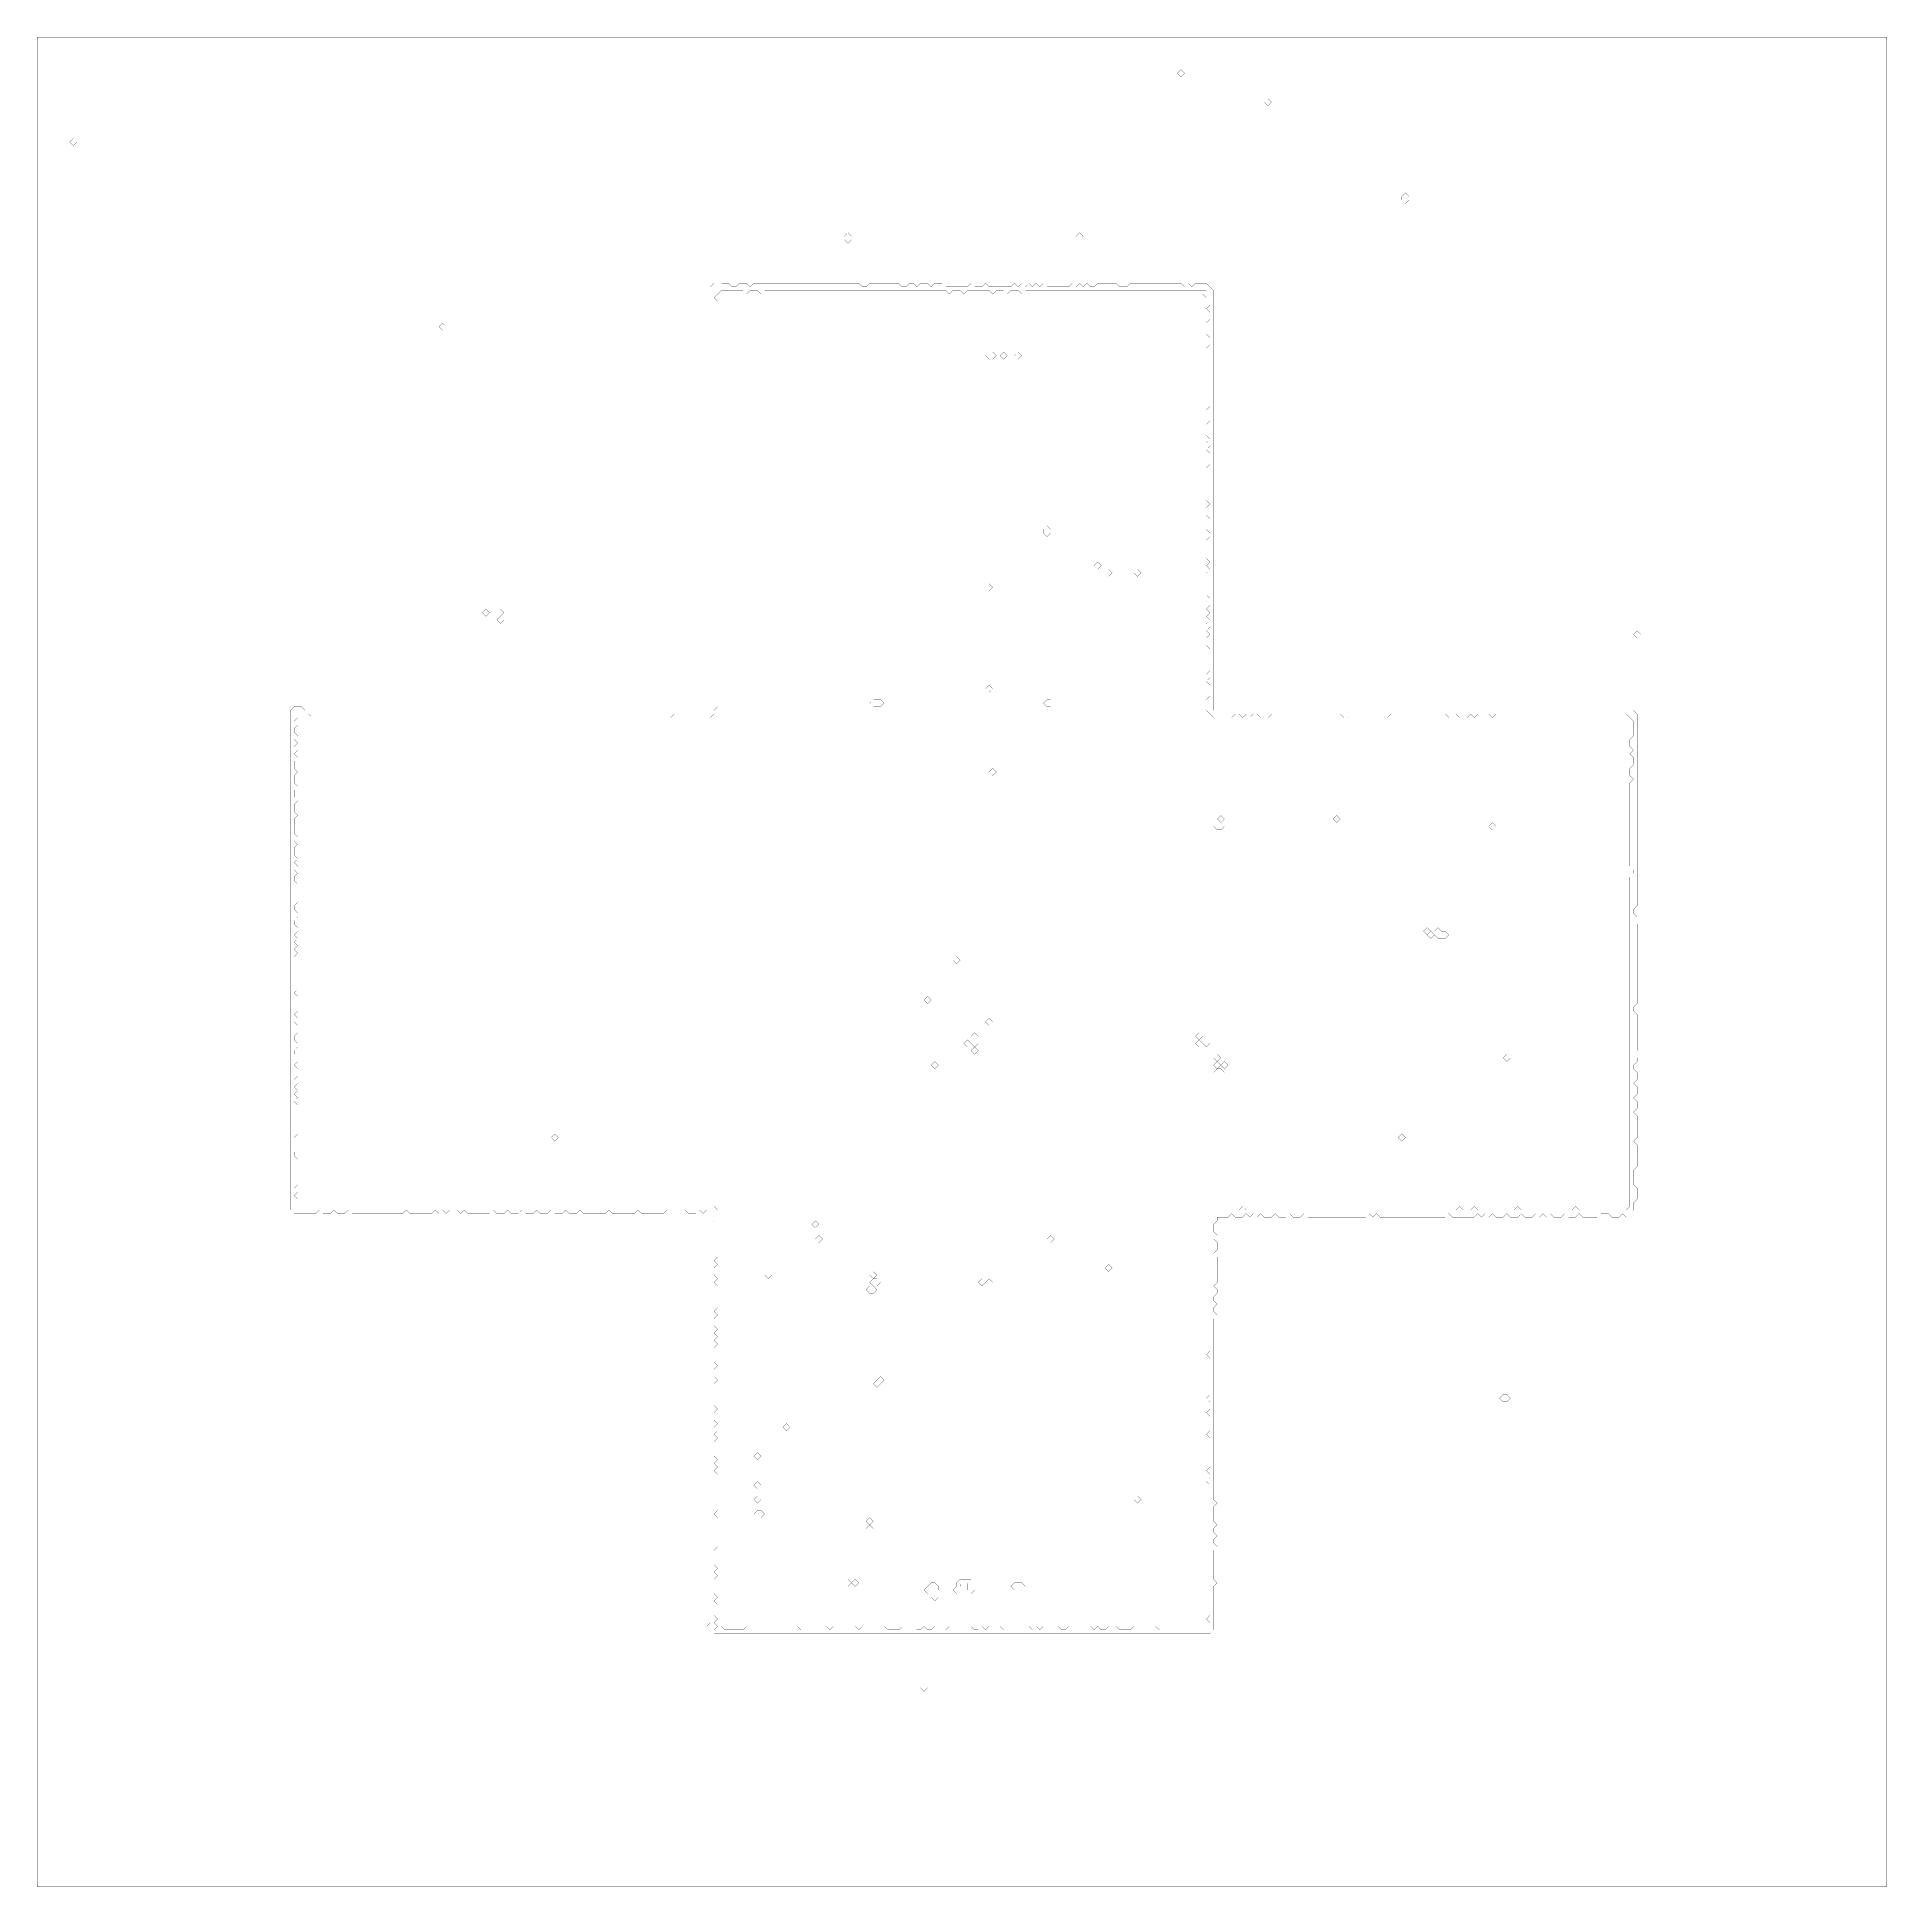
# Model space of a CAD drawing. Header units: metres. Extents: x 0 to 5148, y -5148 to 0.
import ezdxf

# ---------------------------------------------------------------- set-up
doc = ezdxf.new("R2010")
doc.units = ezdxf.units.M
for name, color, linetype in [('conductor', 1, 'Continuous'), ('dielectric', 8, 'Continuous'), ('substrate', 5, 'Continuous')]:
    doc.layers.add(name, color=color, linetype=linetype)

msp = doc.modelspace()

# ---------------------------------------------------------------- linework, layer by layer
at = {"layer": 'conductor', "const_width": 0.5}
for points in [[(1904, -705.2), (1894, -715.3), (1883.9, -725.3), (1894, -735.4), (1894, -745.5), (1894, -755.6), (1894, -765.6), (1894, -775.7), (1894, -785.8), (1894, -795.9), (1894, -805.9), (1894, -816), (1894, -826.1), (1894, -836.2), (1894, -846.2), (1894, -856.3), (1894, -866.4), (1894, -876.5), (1894, -886.5), (1894, -896.6), (1894, -906.7), (1894, -916.8), (1894, -926.8), (1894, -936.9), (1894, -947), (1894, -957.1), (1894, -967.1), (1894, -977.2), (1894, -987.3), (1894, -997.3), (1894, -1007.4), (1894, -1017.5), (1894, -1027.6), (1894, -1037.6), (1894, -1047.7), (1894, -1057.8), (1894, -1067.9), (1894, -1077.9), (1894, -1088), (1894, -1098.1), (1894, -1108.2), (1894, -1118.2), (1894, -1128.3), (1894, -1138.4), (1894, -1148.5), (1894, -1158.5), (1894, -1168.6), (1894, -1178.7), (1894, -1188.8), (1894, -1198.8), (1894, -1208.9), (1894, -1219), (1894, -1229.1), (1894, -1239.1), (1894, -1249.2), (1894, -1259.3), (1894, -1269.4), (1894, -1279.4), (1894, -1289.5), (1894, -1299.6), (1894, -1309.6), (1894, -1319.7), (1894, -1329.8), (1894, -1339.9), (1894, -1349.9), (1894, -1360), (1894, -1370.1), (1894, -1380.2), (1894, -1390.2), (1894, -1400.3), (1894, -1410.4), (1894, -1420.5), (1894, -1430.5), (1894, -1440.6), (1894, -1450.7), (1894, -1460.8), (1894, -1470.8), (1894, -1480.9), (1894, -1491), (1894, -1501.1), (1894, -1511.1), (1894, -1521.2), (1894, -1531.3), (1894, -1541.4), (1894, -1551.4), (1894, -1561.5), (1894, -1571.6), (1894, -1581.7), (1894, -1591.7), (1894, -1601.8), (1894, -1611.9), (1894, -1621.9), (1894, -1632), (1894, -1642.1), (1894, -1652.2), (1894, -1662.2), (1894, -1672.3), (1894, -1682.4), (1894, -1692.5), (1894, -1702.5), (1894, -1712.6), (1894, -1722.7), (1894, -1732.8), (1894, -1742.8), (1894, -1752.9), (1894, -1763), (1894, -1773.1), (1894, -1783.1), (1894, -1793.2), (1894, -1803.3), (1894, -1813.4), (1894, -1823.4), (1894, -1833.5), (1894, -1843.6), (1894, -1853.7), (1894, -1863.7), (1883.9, -1873.8), (1883.9, -1883.9), (1873.8, -1894), (1863.7, -1894), (1853.7, -1894), (1843.6, -1883.9), (1833.5, -1883.9), (1823.4, -1883.9), (1813.4, -1883.9), (1803.3, -1883.9), (1793.2, -1883.9), (1783.1, -1883.9), (1773.1, -1883.9), (1763, -1894), (1752.9, -1894), (1742.8, -1894), (1732.8, -1894), (1722.7, -1894), (1712.6, -1894), (1702.5, -1894), (1692.5, -1894), (1682.4, -1894), (1672.3, -1894), (1662.2, -1894), (1652.2, -1894), (1642.1, -1894), (1632, -1894), (1621.9, -1894), (1611.9, -1894), (1601.8, -1894), (1591.7, -1894), (1581.7, -1894), (1571.6, -1894), (1561.5, -1894), (1551.4, -1894), (1541.4, -1894), (1531.3, -1894), (1521.2, -1894), (1511.1, -1894), (1501.1, -1894), (1491, -1894), (1480.9, -1894), (1470.8, -1894), (1460.8, -1894), (1450.7, -1894), (1440.6, -1894), (1430.5, -1894), (1420.5, -1894), (1410.4, -1894), (1400.3, -1894), (1390.2, -1894), (1380.2, -1894), (1370.1, -1894), (1360, -1894), (1349.9, -1894), (1339.9, -1894), (1329.8, -1894), (1319.7, -1894), (1309.6, -1894), (1299.6, -1894), (1289.5, -1894), (1279.4, -1894), (1269.4, -1894), (1259.3, -1894), (1249.2, -1894), (1239.1, -1894), (1229.1, -1894), (1219, -1894), (1208.9, -1894), (1198.8, -1894), (1188.8, -1894), (1178.7, -1894), (1168.6, -1894), (1158.5, -1894), (1148.5, -1894), (1138.4, -1894), (1128.3, -1894), (1118.2, -1894), (1108.2, -1894), (1098.1, -1894), (1088, -1894), (1077.9, -1894), (1067.9, -1894), (1057.8, -1894), (1047.7, -1894), (1037.6, -1894), (1027.6, -1894), (1017.5, -1894), (1007.4, -1894), (997.3, -1894), (987.3, -1894), (977.2, -1894), (967.1, -1894), (957.1, -1894), (947, -1894), (936.9, -1894), (926.8, -1894), (916.8, -1894), (906.7, -1894), (896.6, -1894), (886.5, -1894), (876.5, -1894), (866.4, -1894), (856.3, -1894), (846.2, -1894), (836.2, -1894), (826.1, -1894), (816, -1894), (805.9, -1894), (795.9, -1894), (785.8, -1894), (775.7, -1894), (765.6, -1894), (755.6, -1883.9), (745.5, -1883.9), (735.4, -1883.9), (725.3, -1883.9), (725.3, -1894), (715.3, -1904), (725.3, -1914.1), (715.3, -1924.2), (715.3, -1934.2), (725.3, -1944.3), (715.3, -1954.4), (725.3, -1964.5), (715.3, -1974.5), (725.3, -1984.6), (715.3, -1994.7), (725.3, -2004.8), (715.3, -2014.8), (715.3, -2024.9), (715.3, -2035), (725.3, -2045.1), (715.3, -2055.1), (715.3, -2065.2), (715.3, -2075.3), (725.3, -2085.4), (715.3, -2095.4), (715.3, -2105.5), (715.3, -2115.6), (725.3, -2125.7), (715.3, -2135.7), (715.3, -2145.8), (715.3, -2155.9), (725.3, -2166), (715.3, -2176), (715.3, -2186.1), (715.3, -2196.2), (715.3, -2206.3), (715.3, -2216.3), (725.3, -2226.4), (715.3, -2236.5), (725.3, -2246.6), (715.3, -2256.6), (715.3, -2266.7), (715.3, -2276.8), (725.3, -2286.8), (715.3, -2296.9), (725.3, -2307), (715.3, -2317.1), (725.3, -2327.1), (715.3, -2337.2), (715.3, -2347.3), (725.3, -2357.4), (725.3, -2367.4), (725.3, -2377.5), (725.3, -2387.6), (725.3, -2397.7), (725.3, -2407.7), (715.3, -2417.8), (715.3, -2427.9), (725.3, -2438), (725.3, -2448), (715.3, -2458.1), (715.3, -2468.2), (725.3, -2478.3), (725.3, -2488.3), (715.3, -2498.4), (725.3, -2508.5), (715.3, -2518.6), (725.3, -2528.6), (715.3, -2538.7), (725.3, -2548.8), (715.3, -2558.9), (725.3, -2568.9), (725.3, -2579), (725.3, -2589.1), (725.3, -2599.1), (725.3, -2609.2), (725.3, -2619.3), (725.3, -2629.4), (725.3, -2639.4), (725.3, -2649.5), (715.3, -2659.6), (725.3, -2669.7), (725.3, -2679.7), (725.3, -2689.8), (725.3, -2699.9), (725.3, -2710), (715.3, -2720), (725.3, -2730.1), (715.3, -2740.2), (725.3, -2750.3), (725.3, -2760.3), (725.3, -2770.4), (715.3, -2780.5), (715.3, -2790.6), (725.3, -2800.6), (725.3, -2810.7), (715.3, -2820.8), (715.3, -2830.9), (725.3, -2840.9), (725.3, -2851), (715.3, -2861.1), (725.3, -2871.2), (725.3, -2881.2), (725.3, -2891.3), (715.3, -2901.4), (725.3, -2911.4), (715.3, -2921.5), (725.3, -2931.6), (715.3, -2941.7), (725.3, -2951.7), (715.3, -2961.8), (725.3, -2971.9), (725.3, -2982), (725.3, -2992), (725.3, -3002.1), (725.3, -3012.2), (725.3, -3022.3), (725.3, -3032.3), (725.3, -3042.4), (725.3, -3052.5), (715.3, -3062.6), (725.3, -3072.6), (725.3, -3082.7), (725.3, -3092.8), (715.3, -3102.9), (715.3, -3112.9), (725.3, -3123), (725.3, -3133.1), (725.3, -3143.2), (725.3, -3153.2), (725.3, -3163.3), (725.3, -3173.4), (725.3, -3183.5), (725.3, -3193.5), (715.3, -3203.6), (725.3, -3213.7), (715.3, -3223.8), (725.3, -3233.8), (725.3, -3243.9), (725.3, -3254), (735.4, -3254), (745.5, -3254), (755.6, -3254), (765.6, -3254), (775.7, -3254), (785.8, -3254), (795.9, -3254), (805.9, -3254), (816, -3254), (826.1, -3254), (836.2, -3254), (846.2, -3254), (856.3, -3254), (866.4, -3254), (876.5, -3254), (886.5, -3254), (896.6, -3254), (906.7, -3254), (916.8, -3254), (926.8, -3254), (936.9, -3254), (947, -3254), (957.1, -3254), (967.1, -3254), (977.2, -3254), (987.3, -3254), (997.3, -3254), (1007.4, -3254), (1017.5, -3254), (1027.6, -3254), (1037.6, -3254), (1047.7, -3254), (1057.8, -3254), (1067.9, -3254), (1077.9, -3254), (1088, -3254), (1098.1, -3254), (1108.2, -3254), (1118.2, -3254), (1128.3, -3254), (1138.4, -3254), (1148.5, -3254), (1158.5, -3254), (1168.6, -3254), (1178.7, -3254), (1188.8, -3254), (1198.8, -3254), (1208.9, -3254), (1219, -3254), (1229.1, -3254), (1239.1, -3254), (1249.2, -3254), (1259.3, -3254), (1269.4, -3254), (1279.4, -3254), (1289.5, -3254), (1299.6, -3254), (1309.6, -3254), (1319.7, -3254), (1329.8, -3254), (1339.9, -3254), (1349.9, -3254), (1360, -3254), (1370.1, -3254), (1380.2, -3254), (1390.2, -3254), (1400.3, -3254), (1410.4, -3254), (1420.5, -3254), (1430.5, -3254), (1440.6, -3254), (1450.7, -3254), (1460.8, -3254), (1470.8, -3254), (1480.9, -3254), (1491, -3254), (1501.1, -3254), (1511.1, -3254), (1521.2, -3254), (1531.3, -3254), (1541.4, -3254), (1551.4, -3254), (1561.5, -3254), (1571.6, -3254), (1581.7, -3254), (1591.7, -3254), (1601.8, -3254), (1611.9, -3254), (1621.9, -3254), (1632, -3254), (1642.1, -3254), (1652.2, -3254), (1662.2, -3254), (1672.3, -3254), (1682.4, -3254), (1692.5, -3254), (1702.5, -3254), (1712.6, -3254), (1722.7, -3254), (1732.8, -3254), (1742.8, -3254), (1752.9, -3254), (1763, -3254), (1773.1, -3254), (1783.1, -3254), (1793.2, -3254), (1803.3, -3254), (1813.4, -3254), (1823.4, -3254), (1833.5, -3254), (1843.6, -3254), (1853.7, -3254), (1863.7, -3254), (1873.8, -3254), (1883.9, -3254), (1894, -3264), (1894, -3274.1), (1894, -3284.2), (1894, -3294.3), (1894, -3304.3), (1894, -3314.4), (1894, -3324.5), (1894, -3334.6), (1894, -3344.6), (1894, -3354.7), (1894, -3364.8), (1894, -3374.9), (1894, -3384.9), (1894, -3395), (1883.9, -3405.1), (1894, -3415.2), (1883.9, -3425.2), (1894, -3435.3), (1883.9, -3445.4), (1894, -3455.5), (1883.9, -3465.5), (1894, -3475.6), (1894, -3485.7), (1894, -3495.8), (1894, -3505.8), (1894, -3515.9), (1894, -3526), (1894, -3536.1), (1883.9, -3546.1), (1894, -3556.2), (1883.9, -3566.3), (1894, -3576.3), (1883.9, -3586.4), (1894, -3596.5), (1883.9, -3606.6), (1894, -3616.6), (1883.9, -3626.7), (1894, -3636.8), (1883.9, -3646.9), (1894, -3656.9), (1883.9, -3667), (1883.9, -3677.1), (1883.9, -3687.2), (1894, -3697.2), (1883.9, -3707.3), (1883.9, -3717.4), (1883.9, -3727.5), (1894, -3737.5), (1883.9, -3747.6), (1883.9, -3757.7), (1883.9, -3767.8), (1883.9, -3777.8), (1883.9, -3787.9), (1883.9, -3798), (1883.9, -3808.1), (1894, -3818.1), (1883.9, -3828.2), (1883.9, -3838.3), (1883.9, -3848.4), (1894, -3858.4), (1883.9, -3868.5), (1894, -3878.6), (1883.9, -3888.6), (1894, -3898.7), (1883.9, -3908.8), (1883.9, -3918.9), (1883.9, -3928.9), (1883.9, -3939), (1883.9, -3949.1), (1894, -3959.2), (1883.9, -3969.2), (1894, -3979.3), (1883.9, -3989.4), (1894, -3999.5), (1894, -4009.5), (1894, -4019.6), (1894, -4029.7), (1894, -4039.8), (1894, -4049.8), (1894, -4059.9), (1894, -4070), (1894, -4080.1), (1894, -4090.1), (1894, -4100.2), (1883.9, -4110.3), (1894, -4120.4), (1894, -4130.4), (1894, -4140.5), (1894, -4150.6), (1894, -4160.7), (1894, -4170.7), (1894, -4180.8), (1894, -4190.9), (1894, -4200.9), (1883.9, -4211), (1894, -4221.1), (1883.9, -4231.2), (1883.9, -4241.2), (1883.9, -4251.3), (1894, -4261.4), (1883.9, -4271.5), (1894, -4281.5), (1883.9, -4291.6), (1894, -4301.7), (1883.9, -4311.8), (1883.9, -4321.8), (1883.9, -4331.9), (1894, -4342), (1883.9, -4352.1), (1894, -4362.1), (1894, -4372.2), (1894, -4382.3), (1883.9, -4392.4), (1894, -4402.4), (1883.9, -4412.5), (1894, -4422.6), (1883.9, -4432.7), (1894, -4422.6), (1904, -4422.6), (1914.1, -4432.7), (1924.2, -4432.7), (1934.2, -4432.7), (1944.3, -4432.7), (1954.4, -4432.7), (1964.5, -4432.7), (1974.5, -4422.6), (1984.6, -4422.6), (1994.7, -4422.6), (2004.8, -4422.6), (2014.8, -4422.6), (2024.9, -4422.6), (2035, -4422.6), (2045.1, -4422.6), (2055.1, -4422.6), (2065.2, -4422.6), (2075.3, -4422.6), (2085.4, -4422.6), (2095.4, -4422.6), (2105.5, -4422.6), (2115.6, -4422.6), (2125.7, -4432.7), (2135.7, -4422.6), (2145.8, -4422.6), (2155.9, -4422.6), (2166, -4422.6), (2176, -4422.6), (2186.1, -4422.6), (2196.2, -4422.6), (2206.3, -4432.7), (2216.3, -4422.6), (2226.4, -4422.6), (2236.5, -4422.6), (2246.6, -4422.6), (2256.6, -4422.6), (2266.7, -4422.6), (2276.8, -4422.6), (2286.8, -4432.7), (2296.9, -4422.6), (2307, -4422.6), (2317.1, -4422.6), (2327.1, -4422.6), (2337.2, -4422.6), (2347.3, -4422.6), (2357.4, -4422.6), (2367.4, -4432.7), (2377.5, -4432.7), (2387.6, -4432.7), (2397.7, -4432.7), (2407.7, -4422.6), (2417.8, -4422.6), (2427.9, -4422.6), (2438, -4422.6), (2448, -4432.7), (2458.1, -4432.7), (2468.2, -4422.6), (2478.3, -4432.7), (2488.3, -4432.7), (2498.4, -4422.6), (2508.5, -4422.6), (2518.6, -4422.6), (2528.6, -4432.7), (2538.7, -4422.6), (2548.8, -4422.6), (2558.9, -4422.6), (2568.9, -4422.6), (2579, -4422.6), (2589.1, -4422.6), (2599.1, -4422.6), (2609.2, -4432.7), (2619.3, -4432.7), (2629.4, -4422.6), (2639.4, -4432.7), (2649.5, -4422.6), (2659.6, -4422.6), (2669.7, -4422.6), (2679.7, -4422.6), (2689.8, -4432.7), (2699.9, -4422.6), (2710, -4422.6), (2720, -4422.6), (2730.1, -4422.6), (2740.2, -4422.6), (2750.3, -4422.6), (2760.3, -4422.6), (2770.4, -4432.7), (2780.5, -4422.6), (2790.6, -4432.7), (2800.6, -4422.6), (2810.7, -4422.6), (2820.8, -4422.6), (2830.9, -4422.6), (2840.9, -4422.6), (2851, -4432.7), (2861.1, -4432.7), (2871.2, -4422.6), (2881.2, -4422.6), (2891.3, -4422.6), (2901.4, -4422.6), (2911.4, -4422.6), (2921.5, -4422.6), (2931.6, -4422.6), (2941.7, -4432.7), (2951.7, -4422.6), (2961.8, -4432.7), (2971.9, -4432.7), (2982, -4422.6), (2992, -4422.6), (3002.1, -4422.6), (3012.2, -4432.7), (3022.3, -4432.7), (3032.3, -4432.7), (3042.4, -4432.7), (3052.5, -4422.6), (3062.6, -4422.6), (3072.6, -4422.6), (3082.7, -4422.6), (3092.8, -4422.6), (3102.9, -4422.6), (3112.9, -4422.6), (3123, -4432.7), (3133.1, -4422.6), (3143.2, -4422.6), (3153.2, -4422.6), (3163.3, -4422.6), (3173.4, -4422.6), (3183.5, -4422.6), (3193.5, -4422.6), (3203.6, -4422.6), (3213.7, -4422.6), (3223.8, -4422.6), (3233.8, -4422.6), (3243.9, -4422.6), (3254, -4422.6), (3264, -4422.6), (3264, -4412.5), (3254, -4402.4), (3264, -4392.4), (3264, -4382.3), (3254, -4372.2), (3264, -4362.1), (3264, -4352.1), (3264, -4342), (3264, -4331.9), (3264, -4321.8), (3264, -4311.8), (3264, -4301.7), (3264, -4291.6), (3264, -4281.5), (3264, -4271.5), (3264, -4261.4), (3264, -4251.3), (3264, -4241.2), (3264, -4231.2), (3264, -4221.1), (3264, -4211), (3264, -4200.9), (3264, -4190.9), (3264, -4180.8), (3264, -4170.7), (3264, -4160.7), (3264, -4150.6), (3264, -4140.5), (3264, -4130.4), (3264, -4120.4), (3264, -4110.3), (3264, -4100.2), (3264, -4090.1), (3264, -4080.1), (3264, -4070), (3264, -4059.9), (3264, -4049.8), (3264, -4039.8), (3264, -4029.7), (3254, -4019.6), (3264, -4009.5), (3264, -3999.5), (3254, -3989.4), (3264, -3979.3), (3264, -3969.2), (3264, -3959.2), (3264, -3949.1), (3264, -3939), (3264, -3928.9), (3264, -3918.9), (3264, -3908.8), (3264, -3898.7), (3254, -3888.6), (3264, -3878.6), (3264, -3868.5), (3264, -3858.4), (3264, -3848.4), (3264, -3838.3), (3254, -3828.2), (3264, -3818.1), (3264, -3808.1), (3264, -3798), (3254, -3787.9), (3264, -3777.8), (3264, -3767.8), (3264, -3757.7), (3264, -3747.6), (3264, -3737.5), (3264, -3727.5), (3264, -3717.4), (3264, -3707.3), (3264, -3697.2), (3264, -3687.2), (3264, -3677.1), (3254, -3667), (3264, -3656.9), (3264, -3646.9), (3264, -3636.8), (3264, -3626.7), (3264, -3616.6), (3264, -3606.6), (3264, -3596.5), (3264, -3586.4), (3264, -3576.3), (3264, -3566.3), (3264, -3556.2), (3264, -3546.1), (3264, -3536.1), (3264, -3526), (3264, -3515.9), (3264, -3505.8), (3264, -3495.8), (3264, -3485.7), (3264, -3475.6), (3264, -3465.5), (3264, -3455.5), (3264, -3445.4), (3264, -3435.3), (3264, -3425.2), (3264, -3415.2), (3264, -3405.1), (3264, -3395), (3264, -3384.9), (3264, -3374.9), (3264, -3364.8), (3264, -3354.7), (3264, -3344.6), (3264, -3334.6), (3264, -3324.5), (3264, -3314.4), (3264, -3304.3), (3264, -3294.3), (3264, -3284.2), (3264, -3274.1), (3274.1, -3264), (3284.2, -3264), (3294.3, -3264), (3304.3, -3264), (3314.4, -3264), (3324.5, -3264), (3334.6, -3264), (3344.6, -3264), (3354.7, -3254), (3364.8, -3264), (3374.9, -3264), (3384.9, -3264), (3395, -3264), (3405.1, -3264), (3415.2, -3264), (3425.2, -3264), (3435.3, -3264), (3445.4, -3264), (3455.5, -3264), (3465.5, -3264), (3475.6, -3264), (3485.7, -3264), (3495.8, -3264), (3505.8, -3264), (3515.9, -3264), (3526, -3264), (3536.1, -3264), (3546.1, -3264), (3556.2, -3264), (3566.3, -3264), (3576.3, -3264), (3586.4, -3264), (3596.5, -3264), (3606.6, -3264), (3616.6, -3264), (3626.7, -3264), (3636.8, -3264), (3646.9, -3264), (3656.9, -3264), (3667, -3264), (3677.1, -3264), (3687.2, -3264), (3697.2, -3264), (3707.3, -3264), (3717.4, -3264), (3727.5, -3264), (3737.5, -3264), (3747.6, -3264), (3757.7, -3264), (3767.8, -3264), (3777.8, -3264), (3787.9, -3264), (3798, -3264), (3808.1, -3264), (3818.1, -3264), (3828.2, -3264), (3838.3, -3264), (3848.4, -3264), (3858.4, -3264), (3868.5, -3264), (3878.6, -3264), (3888.6, -3264), (3898.7, -3264), (3908.8, -3264), (3918.9, -3264), (3928.9, -3264), (3939, -3254), (3949.1, -3264), (3959.2, -3254), (3969.2, -3264), (3979.3, -3264), (3989.4, -3264), (3999.5, -3254), (4009.5, -3264), (4019.6, -3264), (4029.7, -3264), (4039.8, -3264), (4049.8, -3264), (4059.9, -3264), (4070, -3264), (4080.1, -3264), (4090.1, -3264), (4100.2, -3264), (4110.3, -3264), (4120.4, -3254), (4130.4, -3264), (4140.5, -3264), (4150.6, -3264), (4160.7, -3264), (4170.7, -3264), (4180.8, -3264), (4190.9, -3264), (4200.9, -3264), (4211, -3264), (4221.1, -3264), (4231.2, -3264), (4241.2, -3264), (4251.3, -3264), (4261.4, -3264), (4271.5, -3264), (4281.5, -3254), (4291.6, -3264), (4301.7, -3264), (4311.8, -3264), (4321.8, -3264), (4331.9, -3264), (4342, -3264), (4352.1, -3264), (4362.1, -3264), (4372.2, -3264), (4382.3, -3264), (4392.4, -3264), (4402.4, -3264), (4412.5, -3264), (4422.6, -3264), (4432.7, -3254), (4432.7, -3243.9), (4432.7, -3233.8), (4432.7, -3223.8), (4432.7, -3213.7), (4432.7, -3203.6), (4432.7, -3193.5), (4432.7, -3183.5), (4432.7, -3173.4), (4432.7, -3163.3), (4432.7, -3153.2), (4432.7, -3143.2), (4432.7, -3133.1), (4432.7, -3123), (4432.7, -3112.9), (4432.7, -3102.9), (4432.7, -3092.8), (4432.7, -3082.7), (4432.7, -3072.6), (4432.7, -3062.6), (4432.7, -3052.5), (4432.7, -3042.4), (4432.7, -3032.3), (4432.7, -3022.3), (4432.7, -3012.2), (4432.7, -3002.1), (4432.7, -2992), (4432.7, -2982), (4432.7, -2971.9), (4432.7, -2961.8), (4432.7, -2951.7), (4432.7, -2941.7), (4432.7, -2931.6), (4432.7, -2921.5), (4432.7, -2911.4), (4432.7, -2901.4), (4432.7, -2891.3), (4432.7, -2881.2), (4432.7, -2871.2), (4432.7, -2861.1), (4432.7, -2851), (4432.7, -2840.9), (4432.7, -2830.9), (4432.7, -2820.8), (4432.7, -2810.7), (4432.7, -2800.6), (4432.7, -2790.6), (4432.7, -2780.5), (4432.7, -2770.4), (4432.7, -2760.3), (4432.7, -2750.3), (4432.7, -2740.2), (4432.7, -2730.1), (4432.7, -2720), (4432.7, -2710), (4432.7, -2699.9), (4432.7, -2689.8), (4432.7, -2679.7), (4432.7, -2669.7), (4432.7, -2659.6), (4432.7, -2649.5), (4432.7, -2639.4), (4432.7, -2629.4), (4432.7, -2619.3), (4432.7, -2609.2), (4432.7, -2599.1), (4432.7, -2589.1), (4432.7, -2579), (4432.7, -2568.9), (4432.7, -2558.9), (4432.7, -2548.8), (4432.7, -2538.7), (4432.7, -2528.6), (4432.7, -2518.6), (4432.7, -2508.5), (4432.7, -2498.4), (4432.7, -2488.3), (4432.7, -2478.3), (4432.7, -2468.2), (4432.7, -2458.1), (4432.7, -2448), (4432.7, -2438), (4432.7, -2427.9), (4432.7, -2417.8), (4432.7, -2407.7), (4432.7, -2397.7), (4432.7, -2387.6), (4432.7, -2377.5), (4432.7, -2367.4), (4432.7, -2357.4), (4432.7, -2347.3), (4432.7, -2337.2), (4442.7, -2327.1), (4442.7, -2317.1), (4432.7, -2307), (4432.7, -2296.9), (4432.7, -2286.8), (4432.7, -2276.8), (4432.7, -2266.7), (4432.7, -2256.6), (4432.7, -2246.6), (4432.7, -2236.5), (4432.7, -2226.4), (4432.7, -2216.3), (4432.7, -2206.3), (4432.7, -2196.2), (4432.7, -2186.1), (4432.7, -2176), (4432.7, -2166), (4432.7, -2155.9), (4432.7, -2145.8), (4432.7, -2135.7), (4432.7, -2125.7), (4432.7, -2115.6), (4432.7, -2105.5), (4432.7, -2095.4), (4432.7, -2085.4), (4432.7, -2075.3), (4442.7, -2065.2), (4432.7, -2055.1), (4432.7, -2045.1), (4432.7, -2035), (4442.7, -2024.9), (4442.7, -2014.8), (4442.7, -2004.8), (4432.7, -1994.7), (4442.7, -1984.6), (4432.7, -1974.5), (4432.7, -1964.5), (4432.7, -1954.4), (4442.7, -1944.3), (4442.7, -1934.2), (4442.7, -1924.2), (4442.7, -1914.1), (4442.7, -1904), (4432.7, -1894), (4422.6, -1883.9), (4412.5, -1883.9), (4402.4, -1883.9), (4392.4, -1883.9), (4382.3, -1883.9), (4372.2, -1883.9), (4362.1, -1883.9), (4352.1, -1883.9), (4342, -1883.9), (4331.9, -1883.9), (4321.8, -1883.9), (4311.8, -1883.9), (4301.7, -1883.9), (4291.6, -1883.9), (4281.5, -1883.9), (4271.5, -1883.9), (4261.4, -1883.9), (4251.3, -1883.9), (4241.2, -1883.9), (4231.2, -1883.9), (4221.1, -1883.9), (4211, -1883.9), (4200.9, -1883.9), (4190.9, -1883.9), (4180.8, -1883.9), (4170.7, -1883.9), (4160.7, -1883.9), (4150.6, -1883.9), (4140.5, -1883.9), (4130.4, -1883.9), (4120.4, -1883.9), (4110.3, -1883.9), (4100.2, -1883.9), (4090.1, -1883.9), (4080.1, -1883.9), (4070, -1883.9), (4059.9, -1883.9), (4049.8, -1894), (4039.8, -1883.9), (4029.7, -1883.9), (4019.6, -1894), (4009.5, -1883.9), (3999.5, -1894), (3989.4, -1883.9), (3979.3, -1894), (3969.2, -1894), (3959.2, -1894), (3949.1, -1883.9), (3939, -1894), (3928.9, -1894), (3918.9, -1883.9), (3908.8, -1883.9), (3898.7, -1883.9), (3888.6, -1883.9), (3878.6, -1883.9), (3868.5, -1883.9), (3858.4, -1883.9), (3848.4, -1883.9), (3838.3, -1883.9), (3828.2, -1883.9), (3818.1, -1883.9), (3808.1, -1883.9), (3798, -1883.9), (3787.9, -1883.9), (3777.8, -1883.9), (3767.8, -1883.9), (3757.7, -1894), (3747.6, -1894), (3737.5, -1894), (3727.5, -1894), (3717.4, -1883.9), (3707.3, -1883.9), (3697.2, -1883.9), (3687.2, -1883.9), (3677.1, -1883.9), (3667, -1883.9), (3656.9, -1883.9), (3646.9, -1894), (3636.8, -1894), (3626.7, -1883.9), (3616.6, -1883.9), (3606.6, -1883.9), (3596.5, -1883.9), (3586.4, -1883.9), (3576.3, -1883.9), (3566.3, -1883.9), (3556.2, -1883.9), (3546.1, -1883.9), (3536.1, -1883.9), (3526, -1883.9), (3515.9, -1883.9), (3505.8, -1883.9), (3495.8, -1883.9), (3485.7, -1883.9), (3475.6, -1883.9), (3465.5, -1883.9), (3455.5, -1883.9), (3445.4, -1883.9), (3435.3, -1883.9), (3425.2, -1894), (3415.2, -1894), (3405.1, -1894), (3395, -1883.9), (3384.9, -1883.9), (3374.9, -1894), (3364.8, -1883.9), (3354.7, -1894), (3344.6, -1883.9), (3334.6, -1883.9), (3324.5, -1894), (3314.4, -1894), (3304.3, -1894), (3294.3, -1894), (3284.2, -1894), (3274.1, -1894), (3264, -1883.9), (3254, -1873.8), (3254, -1863.7), (3254, -1853.7), (3254, -1843.6), (3264, -1833.5), (3264, -1823.4), (3264, -1813.4), (3264, -1803.3), (3254, -1793.2), (3264, -1783.1), (3254, -1773.1), (3264, -1763), (3264, -1752.9), (3264, -1742.8), (3264, -1732.8), (3264, -1722.7), (3264, -1712.6), (3264, -1702.5), (3254, -1692.5), (3254, -1682.4), (3254, -1672.3), (3264, -1662.2), (3254, -1652.2), (3264, -1642.1), (3254, -1632), (3264, -1621.9), (3254, -1611.9), (3264, -1601.8), (3254, -1591.7), (3264, -1581.7), (3254, -1571.6), (3264, -1561.5), (3254, -1551.4), (3254, -1541.4), (3254, -1531.3), (3254, -1521.2), (3254, -1511.1), (3254, -1501.1), (3254, -1491), (3264, -1480.9), (3254, -1470.8), (3264, -1460.8), (3254, -1450.7), (3254, -1440.6), (3254, -1430.5), (3254, -1420.5), (3254, -1410.4), (3254, -1400.3), (3264, -1390.2), (3264, -1380.2), (3254, -1370.1), (3254, -1360), (3254, -1349.9), (3264, -1339.9), (3254, -1329.8), (3254, -1319.7), (3254, -1309.6), (3264, -1299.6), (3254, -1289.5), (3254, -1279.4), (3254, -1269.4), (3254, -1259.3), (3254, -1249.2), (3254, -1239.1), (3254, -1229.1), (3254, -1219), (3254, -1208.9), (3254, -1198.8), (3264, -1188.8), (3264, -1178.7), (3264, -1168.6), (3264, -1158.5), (3254, -1148.5), (3264, -1138.4), (3254, -1128.3), (3264, -1118.2), (3254, -1108.2), (3254, -1098.1), (3254, -1088), (3254, -1077.9), (3264, -1067.9), (3254, -1057.8), (3254, -1047.7), (3254, -1037.6), (3264, -1027.6), (3264, -1017.5), (3264, -1007.4), (3264, -997.3), (3254, -987.3), (3254, -977.2), (3254, -967.1), (3254, -957.1), (3254, -947), (3254, -936.9), (3254, -926.8), (3254, -916.8), (3254, -906.7), (3254, -896.6), (3254, -886.5), (3254, -876.5), (3254, -866.4), (3264, -856.3), (3264, -846.2), (3264, -836.2), (3254, -826.1), (3254, -816), (3254, -805.9), (3254, -795.9), (3264, -785.8), (3264, -775.7), (3264, -765.6), (3254, -755.6), (3264, -745.5), (3264, -735.4), (3264, -725.3), (3254, -725.3), (3243.9, -715.3), (3254, -705.2), (3243.9, -705.2), (3233.8, -705.2), (3223.8, -705.2), (3213.7, -705.2), (3203.6, -705.2), (3193.5, -705.2), (3183.5, -705.2), (3173.4, -705.2), (3163.3, -705.2), (3153.2, -705.2), (3143.2, -705.2), (3133.1, -705.2), (3123, -705.2), (3112.9, -705.2), (3102.9, -705.2), (3092.8, -705.2), (3082.7, -705.2), (3072.6, -705.2), (3062.6, -705.2), (3052.5, -705.2), (3042.4, -705.2), (3032.3, -705.2), (3022.3, -705.2), (3012.2, -705.2), (3002.1, -705.2), (2992, -705.2), (2982, -705.2), (2971.9, -705.2), (2961.8, -705.2), (2951.7, -705.2), (2941.7, -705.2), (2931.6, -705.2), (2921.5, -705.2), (2911.4, -705.2), (2901.4, -705.2), (2891.3, -705.2), (2881.2, -705.2), (2871.2, -705.2), (2861.1, -705.2), (2851, -705.2), (2840.9, -705.2), (2830.9, -705.2), (2820.8, -705.2), (2810.7, -705.2), (2800.6, -705.2), (2790.6, -705.2), (2780.5, -705.2), (2770.4, -705.2), (2760.3, -705.2), (2750.3, -705.2), (2740.2, -715.3), (2730.1, -705.2), (2720, -705.2), (2710, -705.2), (2699.9, -715.3), (2689.8, -705.2), (2679.7, -705.2), (2669.7, -705.2), (2659.6, -715.3), (2649.5, -705.2), (2639.4, -705.2), (2629.4, -705.2), (2619.3, -705.2), (2609.2, -705.2), (2599.1, -705.2), (2589.1, -705.2), (2579, -715.3), (2568.9, -705.2), (2558.9, -705.2), (2548.8, -705.2), (2538.7, -715.3), (2528.6, -705.2), (2518.6, -705.2), (2508.5, -705.2), (2498.4, -705.2), (2488.3, -705.2), (2478.3, -705.2), (2468.2, -705.2), (2458.1, -705.2), (2448, -705.2), (2438, -705.2), (2427.9, -705.2), (2417.8, -705.2), (2407.7, -705.2), (2397.7, -705.2), (2387.6, -705.2), (2377.5, -705.2), (2367.4, -705.2), (2357.4, -705.2), (2347.3, -705.2), (2337.2, -705.2), (2327.1, -705.2), (2317.1, -705.2), (2307, -705.2), (2296.9, -705.2), (2286.8, -705.2), (2276.8, -705.2), (2266.7, -705.2), (2256.6, -705.2), (2246.6, -705.2), (2236.5, -705.2), (2226.4, -705.2), (2216.3, -705.2), (2206.3, -705.2), (2196.2, -705.2), (2186.1, -705.2), (2176, -705.2), (2166, -705.2), (2155.9, -705.2), (2145.8, -705.2), (2135.7, -705.2), (2125.7, -705.2), (2115.6, -705.2), (2105.5, -705.2), (2095.4, -705.2), (2085.4, -705.2), (2075.3, -705.2), (2065.2, -705.2), (2055.1, -705.2), (2045.1, -705.2), (2035, -705.2), (2024.9, -705.2), (2014.8, -715.3), (2004.8, -705.2), (1994.7, -705.2), (1984.6, -705.2), (1974.5, -715.3), (1964.5, -705.2), (1954.4, -705.2), (1944.3, -705.2), (1934.2, -705.2), (1924.2, -705.2), (1914.1, -705.2)], [(2639.4, -886.5), (2649.5, -876.5), (2659.6, -876.5), (2669.7, -886.5), (2659.6, -896.6), (2649.5, -896.6)], [(2679.7, -886.5), (2689.8, -876.5), (2699.9, -886.5), (2689.8, -896.6)], [(2720, -886.5), (2730.1, -876.5), (2740.2, -886.5), (2730.1, -896.6)], [(2800.6, -1370.1), (2810.7, -1360), (2820.8, -1370.1), (2820.8, -1380.2), (2810.7, -1390.2), (2800.6, -1380.2)], [(2941.7, -1470.8), (2951.7, -1460.8), (2961.8, -1470.8), (2951.7, -1480.9)], [(2971.9, -1491), (2982, -1480.9), (2992, -1491), (2982, -1501.1)], [(3052.5, -1491), (3062.6, -1480.9), (3072.6, -1491), (3062.6, -1501.1)], [(2639.4, -1531.3), (2649.5, -1521.2), (2659.6, -1531.3), (2649.5, -1541.4)], [(2317.1, -1853.7), (2327.1, -1843.6), (2337.2, -1843.6), (2347.3, -1843.6), (2357.4, -1853.7), (2347.3, -1863.7), (2337.2, -1863.7), (2327.1, -1863.7)], [(2639.4, -1813.4), (2649.5, -1803.3), (2659.6, -1813.4), (2649.5, -1823.4)], [(2800.6, -1853.7), (2810.7, -1843.6), (2820.8, -1843.6), (2830.9, -1853.7), (2820.8, -1863.7), (2810.7, -1863.7)], [(2649.5, -2045.1), (2659.6, -2035), (2669.7, -2045.1), (2659.6, -2055.1)], [(3274.1, -2196.2), (3284.2, -2186.1), (3294.3, -2186.1), (3304.3, -2196.2), (3294.3, -2206.3), (3284.2, -2206.3)], [(3284.2, -2176), (3294.3, -2166), (3304.3, -2176), (3294.3, -2186.1)], [(3606.6, -2176), (3616.6, -2166), (3626.7, -2176), (3616.6, -2186.1)], [(4039.8, -2196.2), (4049.8, -2186.1), (4059.9, -2196.2), (4049.8, -2206.3)], [(3858.4, -2488.3), (3868.5, -2478.3), (3878.6, -2488.3), (3868.5, -2498.4)], [(3868.5, -2498.4), (3878.6, -2488.3), (3888.6, -2498.4), (3878.6, -2508.5)], [(3888.6, -2488.3), (3898.7, -2478.3), (3908.8, -2488.3), (3918.9, -2488.3), (3928.9, -2498.4), (3918.9, -2508.5), (3908.8, -2508.5), (3898.7, -2508.5), (3888.6, -2498.4)], [(2548.8, -2568.9), (2558.9, -2558.9), (2568.9, -2568.9), (2558.9, -2579)], [(2468.2, -2679.7), (2478.3, -2669.7), (2488.3, -2679.7), (2478.3, -2689.8)], [(2599.1, -2780.5), (2609.2, -2770.4), (2619.3, -2780.5), (2609.2, -2790.6)], [(2639.4, -2740.2), (2649.5, -2730.1), (2659.6, -2740.2), (2649.5, -2750.3)], [(3223.8, -2780.5), (3233.8, -2770.4), (3243.9, -2780.5), (3233.8, -2790.6)], [(2579, -2800.6), (2589.1, -2790.6), (2599.1, -2800.6), (2589.1, -2810.7)], [(2599.1, -2800.6), (2609.2, -2790.6), (2619.3, -2800.6), (2609.2, -2810.7)], [(2599.1, -2820.8), (2609.2, -2810.7), (2619.3, -2820.8), (2609.2, -2830.9)], [(3223.8, -2800.6), (3233.8, -2790.6), (3243.9, -2800.6), (3233.8, -2810.7)], [(3243.9, -2800.6), (3254, -2790.6), (3264, -2800.6), (3254, -2810.7)], [(3274.1, -2840.9), (3284.2, -2830.9), (3294.3, -2840.9), (3284.2, -2851)], [(4080.1, -2840.9), (4090.1, -2830.9), (4100.2, -2840.9), (4090.1, -2851)], [(2488.3, -2861.1), (2498.4, -2851), (2508.5, -2861.1), (2498.4, -2871.2)], [(3274.1, -2861.1), (3284.2, -2851), (3294.3, -2861.1), (3284.2, -2871.2)], [(3274.1, -2881.2), (3284.2, -2871.2), (3294.3, -2871.2), (3304.3, -2881.2), (3294.3, -2891.3), (3284.2, -2891.3)], [(3294.3, -2861.1), (3304.3, -2851), (3314.4, -2861.1), (3304.3, -2871.2)], [(1430.5, -3062.6), (1440.6, -3052.5), (1450.7, -3062.6), (1440.6, -3072.6)], [(3787.9, -3062.6), (3798, -3052.5), (3808.1, -3062.6), (3798, -3072.6)], [(2155.9, -3304.3), (2166, -3294.3), (2176, -3304.3), (2166, -3314.4)], [(2166, -3344.6), (2176, -3334.6), (2186.1, -3344.6), (2176, -3354.7)], [(2810.7, -3344.6), (2820.8, -3334.6), (2830.9, -3344.6), (2820.8, -3354.7)], [(2024.9, -3445.4), (2035, -3435.3), (2045.1, -3445.4), (2035, -3455.5)], [(2317.1, -3445.4), (2327.1, -3435.3), (2337.2, -3445.4), (2327.1, -3455.5)], [(2971.9, -3425.2), (2982, -3415.2), (2992, -3425.2), (2982, -3435.3)], [(2307, -3485.7), (2317.1, -3475.6), (2327.1, -3475.6), (2337.2, -3485.7), (2327.1, -3495.8), (2317.1, -3495.8)], [(2317.1, -3465.5), (2327.1, -3455.5), (2337.2, -3455.5), (2347.3, -3465.5), (2337.2, -3475.6), (2327.1, -3475.6)], [(2619.3, -3465.5), (2629.4, -3455.5), (2639.4, -3465.5), (2629.4, -3475.6)], [(2639.4, -3465.5), (2649.5, -3455.5), (2659.6, -3465.5), (2649.5, -3475.6)], [(2327.1, -3747.6), (2337.2, -3737.5), (2347.3, -3747.6), (2337.2, -3757.7)], [(2337.2, -3737.5), (2347.3, -3727.5), (2357.4, -3737.5), (2347.3, -3747.6)], [(2075.3, -3868.5), (2085.4, -3858.4), (2095.4, -3868.5), (2085.4, -3878.6)], [(1994.7, -3949.1), (2004.8, -3939), (2014.8, -3949.1), (2004.8, -3959.2)], [(1994.7, -4029.7), (2004.8, -4019.6), (2014.8, -4029.7), (2004.8, -4039.8)], [(1994.7, -4070), (2004.8, -4059.9), (2014.8, -4070), (2004.8, -4080.1)], [(3052.5, -4070), (3062.6, -4059.9), (3072.6, -4070), (3062.6, -4080.1)], [(1994.7, -4110.3), (2004.8, -4100.2), (2014.8, -4100.2), (2024.9, -4110.3), (2014.8, -4120.4), (2004.8, -4120.4)], [(2307, -4130.4), (2317.1, -4120.4), (2327.1, -4130.4), (2317.1, -4140.5)], [(2307, -4150.6), (2317.1, -4140.5), (2327.1, -4150.6), (2317.1, -4160.7)], [(2246.6, -4301.7), (2256.6, -4291.6), (2266.7, -4301.7), (2256.6, -4311.8)], [(2266.7, -4301.7), (2276.8, -4291.6), (2286.8, -4301.7), (2276.8, -4311.8)], [(2478.3, -4311.8), (2488.3, -4301.7), (2498.4, -4301.7), (2508.5, -4311.8), (2508.5, -4321.8), (2498.4, -4331.9), (2488.3, -4331.9), (2478.3, -4331.9), (2468.2, -4321.8)], [(2558.9, -4301.7), (2568.9, -4291.6), (2579, -4291.6), (2589.1, -4291.6), (2599.1, -4291.6), (2609.2, -4301.7), (2609.2, -4311.8), (2609.2, -4321.8), (2599.1, -4331.9), (2589.1, -4331.9), (2579, -4331.9), (2568.9, -4331.9), (2558.9, -4331.9), (2548.8, -4321.8), (2558.9, -4311.8)], [(2710, -4311.8), (2720, -4301.7), (2730.1, -4301.7), (2740.2, -4301.7), (2750.3, -4311.8), (2740.2, -4321.8), (2730.1, -4321.8), (2720, -4321.8)], [(2488.3, -4342), (2498.4, -4331.9), (2508.5, -4342), (2498.4, -4352.1)], [(2468.2, -4593.8)]]:
    msp.add_lwpolyline(points, close=True, dxfattribs=at)
at = {"layer": 'dielectric', "const_width": 0.5}
for points in [[(1289.5, -1611.9)], [(3626.7, -2820.8)], [(826.1, -4321.8)], [(2659.6, -4311.8)]]:
    msp.add_lwpolyline(points, close=True, dxfattribs=at)
at = {"layer": 'substrate', "const_width": 0.5}
for points in [[(0, 0), (0, -10.1), (0, -20.1), (0, -30.2), (0, -40.3), (0, -50.4), (0, -60.4), (0, -70.5), (0, -80.6), (0, -90.7), (0, -100.7), (0, -110.8), (0, -120.9), (0, -131), (0, -141), (0, -151.1), (0, -161.2), (0, -171.3), (0, -181.3), (0, -191.4), (0, -201.5), (0, -211.6), (0, -221.6), (0, -231.7), (0, -241.8), (0, -251.9), (0, -261.9), (0, -272), (0, -282.1), (0, -292.2), (0, -302.2), (0, -312.3), (0, -322.4), (0, -332.4), (0, -342.5), (0, -352.6), (0, -362.7), (0, -372.7), (0, -382.8), (0, -392.9), (0, -403), (0, -413), (0, -423.1), (0, -433.2), (0, -443.3), (0, -453.3), (0, -463.4), (0, -473.5), (0, -483.6), (0, -493.6), (0, -503.7), (0, -513.8), (0, -523.9), (0, -533.9), (0, -544), (0, -554.1), (0, -564.2), (0, -574.2), (0, -584.3), (0, -594.4), (0, -604.5), (0, -614.5), (0, -624.6), (0, -634.7), (0, -644.8), (0, -654.8), (0, -664.9), (0, -675), (0, -685), (0, -695.1), (0, -705.2), (0, -715.3), (0, -725.3), (0, -735.4), (0, -745.5), (0, -755.6), (0, -765.6), (0, -775.7), (0, -785.8), (0, -795.9), (0, -805.9), (0, -816), (0, -826.1), (0, -836.2), (0, -846.2), (0, -856.3), (0, -866.4), (0, -876.5), (0, -886.5), (0, -896.6), (0, -906.7), (0, -916.8), (0, -926.8), (0, -936.9), (0, -947), (0, -957.1), (0, -967.1), (0, -977.2), (0, -987.3), (0, -997.3), (0, -1007.4), (0, -1017.5), (0, -1027.6), (0, -1037.6), (0, -1047.7), (0, -1057.8), (0, -1067.9), (0, -1077.9), (0, -1088), (0, -1098.1), (0, -1108.2), (0, -1118.2), (0, -1128.3), (0, -1138.4), (0, -1148.5), (0, -1158.5), (0, -1168.6), (0, -1178.7), (0, -1188.8), (0, -1198.8), (0, -1208.9), (0, -1219), (0, -1229.1), (0, -1239.1), (0, -1249.2), (0, -1259.3), (0, -1269.4), (0, -1279.4), (0, -1289.5), (0, -1299.6), (0, -1309.6), (0, -1319.7), (0, -1329.8), (0, -1339.9), (0, -1349.9), (0, -1360), (0, -1370.1), (0, -1380.2), (0, -1390.2), (0, -1400.3), (0, -1410.4), (0, -1420.5), (0, -1430.5), (0, -1440.6), (0, -1450.7), (0, -1460.8), (0, -1470.8), (0, -1480.9), (0, -1491), (0, -1501.1), (0, -1511.1), (0, -1521.2), (0, -1531.3), (0, -1541.4), (0, -1551.4), (0, -1561.5), (0, -1571.6), (0, -1581.7), (0, -1591.7), (0, -1601.8), (0, -1611.9), (0, -1621.9), (0, -1632), (0, -1642.1), (0, -1652.2), (0, -1662.2), (0, -1672.3), (0, -1682.4), (0, -1692.5), (0, -1702.5), (0, -1712.6), (0, -1722.7), (0, -1732.8), (0, -1742.8), (0, -1752.9), (0, -1763), (0, -1773.1), (0, -1783.1), (0, -1793.2), (0, -1803.3), (0, -1813.4), (0, -1823.4), (0, -1833.5), (0, -1843.6), (0, -1853.7), (0, -1863.7), (0, -1873.8), (0, -1883.9), (0, -1894), (0, -1904), (0, -1914.1), (0, -1924.2), (0, -1934.2), (0, -1944.3), (0, -1954.4), (0, -1964.5), (0, -1974.5), (0, -1984.6), (0, -1994.7), (0, -2004.8), (0, -2014.8), (0, -2024.9), (0, -2035), (0, -2045.1), (0, -2055.1), (0, -2065.2), (0, -2075.3), (0, -2085.4), (0, -2095.4), (0, -2105.5), (0, -2115.6), (0, -2125.7), (0, -2135.7), (0, -2145.8), (0, -2155.9), (0, -2166), (0, -2176), (0, -2186.1), (0, -2196.2), (0, -2206.3), (0, -2216.3), (0, -2226.4), (0, -2236.5), (0, -2246.6), (0, -2256.6), (0, -2266.7), (0, -2276.8), (0, -2286.8), (0, -2296.9), (0, -2307), (0, -2317.1), (0, -2327.1), (0, -2337.2), (0, -2347.3), (0, -2357.4), (0, -2367.4), (0, -2377.5), (0, -2387.6), (0, -2397.7), (0, -2407.7), (0, -2417.8), (0, -2427.9), (0, -2438), (0, -2448), (0, -2458.1), (0, -2468.2), (0, -2478.3), (0, -2488.3), (0, -2498.4), (0, -2508.5), (0, -2518.6), (0, -2528.6), (0, -2538.7), (0, -2548.8), (0, -2558.9), (0, -2568.9), (0, -2579), (0, -2589.1), (0, -2599.1), (0, -2609.2), (0, -2619.3), (0, -2629.4), (0, -2639.4), (0, -2649.5), (0, -2659.6), (0, -2669.7), (0, -2679.7), (0, -2689.8), (0, -2699.9), (0, -2710), (0, -2720), (0, -2730.1), (0, -2740.2), (0, -2750.3), (0, -2760.3), (0, -2770.4), (0, -2780.5), (0, -2790.6), (0, -2800.6), (0, -2810.7), (0, -2820.8), (0, -2830.9), (0, -2840.9), (0, -2851), (0, -2861.1), (0, -2871.2), (0, -2881.2), (0, -2891.3), (0, -2901.4), (0, -2911.4), (0, -2921.5), (0, -2931.6), (0, -2941.7), (0, -2951.7), (0, -2961.8), (0, -2971.9), (0, -2982), (0, -2992), (0, -3002.1), (0, -3012.2), (0, -3022.3), (0, -3032.3), (0, -3042.4), (0, -3052.5), (0, -3062.6), (0, -3072.6), (0, -3082.7), (0, -3092.8), (0, -3102.9), (0, -3112.9), (0, -3123), (0, -3133.1), (0, -3143.2), (0, -3153.2), (0, -3163.3), (0, -3173.4), (0, -3183.5), (0, -3193.5), (0, -3203.6), (0, -3213.7), (0, -3223.8), (0, -3233.8), (0, -3243.9), (0, -3254), (0, -3264), (0, -3274.1), (0, -3284.2), (0, -3294.3), (0, -3304.3), (0, -3314.4), (0, -3324.5), (0, -3334.6), (0, -3344.6), (0, -3354.7), (0, -3364.8), (0, -3374.9), (0, -3384.9), (0, -3395), (0, -3405.1), (0, -3415.2), (0, -3425.2), (0, -3435.3), (0, -3445.4), (0, -3455.5), (0, -3465.5), (0, -3475.6), (0, -3485.7), (0, -3495.8), (0, -3505.8), (0, -3515.9), (0, -3526), (0, -3536.1), (0, -3546.1), (0, -3556.2), (0, -3566.3), (0, -3576.3), (0, -3586.4), (0, -3596.5), (0, -3606.6), (0, -3616.6), (0, -3626.7), (0, -3636.8), (0, -3646.9), (0, -3656.9), (0, -3667), (0, -3677.1), (0, -3687.2), (0, -3697.2), (0, -3707.3), (0, -3717.4), (0, -3727.5), (0, -3737.5), (0, -3747.6), (0, -3757.7), (0, -3767.8), (0, -3777.8), (0, -3787.9), (0, -3798), (0, -3808.1), (0, -3818.1), (0, -3828.2), (0, -3838.3), (0, -3848.4), (0, -3858.4), (0, -3868.5), (0, -3878.6), (0, -3888.6), (0, -3898.7), (0, -3908.8), (0, -3918.9), (0, -3928.9), (0, -3939), (0, -3949.1), (0, -3959.2), (0, -3969.2), (0, -3979.3), (0, -3989.4), (0, -3999.5), (0, -4009.5), (0, -4019.6), (0, -4029.7), (0, -4039.8), (0, -4049.8), (0, -4059.9), (0, -4070), (0, -4080.1), (0, -4090.1), (0, -4100.2), (0, -4110.3), (0, -4120.4), (0, -4130.4), (0, -4140.5), (0, -4150.6), (0, -4160.7), (0, -4170.7), (0, -4180.8), (0, -4190.9), (0, -4200.9), (0, -4211), (0, -4221.1), (0, -4231.2), (0, -4241.2), (0, -4251.3), (0, -4261.4), (0, -4271.5), (0, -4281.5), (0, -4291.6), (0, -4301.7), (0, -4311.8), (0, -4321.8), (0, -4331.9), (0, -4342), (0, -4352.1), (0, -4362.1), (0, -4372.2), (0, -4382.3), (0, -4392.4), (0, -4402.4), (0, -4412.5), (0, -4422.6), (0, -4432.7), (0, -4442.7), (0, -4452.8), (0, -4462.9), (0, -4473), (0, -4483), (0, -4493.1), (0, -4503.2), (0, -4513.2), (0, -4523.3), (0, -4533.4), (0, -4543.5), (0, -4553.5), (0, -4563.6), (0, -4573.7), (0, -4583.8), (0, -4593.8), (0, -4603.9), (0, -4614), (0, -4624.1), (0, -4634.1), (0, -4644.2), (0, -4654.3), (0, -4664.4), (0, -4674.4), (0, -4684.5), (0, -4694.6), (0, -4704.7), (0, -4714.7), (0, -4724.8), (0, -4734.9), (0, -4745), (0, -4755), (0, -4765.1), (0, -4775.2), (0, -4785.3), (0, -4795.3), (0, -4805.4), (0, -4815.5), (0, -4825.6), (0, -4835.6), (0, -4845.7), (0, -4855.8), (0, -4865.8), (0, -4875.9), (0, -4886), (0, -4896.1), (0, -4906.1), (0, -4916.2), (0, -4926.3), (0, -4936.4), (0, -4946.4), (0, -4956.5), (0, -4966.6), (0, -4976.7), (0, -4986.7), (0, -4996.8), (0, -5006.9), (0, -5017), (0, -5027), (0, -5037.1), (0, -5047.2), (0, -5057.3), (0, -5067.3), (0, -5077.4), (0, -5087.5), (0, -5097.6), (0, -5107.6), (0, -5117.7), (0, -5127.8), (0, -5137.9), (0, -5147.9), (10.1, -5147.9), (20.1, -5147.9), (30.2, -5147.9), (40.3, -5147.9), (50.4, -5147.9), (60.4, -5147.9), (70.5, -5147.9), (80.6, -5147.9), (90.7, -5147.9), (100.7, -5147.9), (110.8, -5147.9), (120.9, -5147.9), (131, -5147.9), (141, -5147.9), (151.1, -5147.9), (161.2, -5147.9), (171.3, -5147.9), (181.3, -5147.9), (191.4, -5147.9), (201.5, -5147.9), (211.6, -5147.9), (221.6, -5147.9), (231.7, -5147.9), (241.8, -5147.9), (251.9, -5147.9), (261.9, -5147.9), (272, -5147.9), (282.1, -5147.9), (292.2, -5147.9), (302.2, -5147.9), (312.3, -5147.9), (322.4, -5147.9), (332.4, -5147.9), (342.5, -5147.9), (352.6, -5147.9), (362.7, -5147.9), (372.7, -5147.9), (382.8, -5147.9), (392.9, -5147.9), (403, -5147.9), (413, -5147.9), (423.1, -5147.9), (433.2, -5147.9), (443.3, -5147.9), (453.3, -5147.9), (463.4, -5147.9), (473.5, -5147.9), (483.6, -5147.9), (493.6, -5147.9), (503.7, -5147.9), (513.8, -5147.9), (523.9, -5147.9), (533.9, -5147.9), (544, -5147.9), (554.1, -5147.9), (564.2, -5147.9), (574.2, -5147.9), (584.3, -5147.9), (594.4, -5147.9), (604.5, -5147.9), (614.5, -5147.9), (624.6, -5147.9), (634.7, -5147.9), (644.8, -5147.9), (654.8, -5147.9), (664.9, -5147.9), (675, -5147.9), (685, -5147.9), (695.1, -5147.9), (705.2, -5147.9), (715.3, -5147.9), (725.3, -5147.9), (735.4, -5147.9), (745.5, -5147.9), (755.6, -5147.9), (765.6, -5147.9), (775.7, -5147.9), (785.8, -5147.9), (795.9, -5147.9), (805.9, -5147.9), (816, -5147.9), (826.1, -5147.9), (836.2, -5147.9), (846.2, -5147.9), (856.3, -5147.9), (866.4, -5147.9), (876.5, -5147.9), (886.5, -5147.9), (896.6, -5147.9), (906.7, -5147.9), (916.8, -5147.9), (926.8, -5147.9), (936.9, -5147.9), (947, -5147.9), (957.1, -5147.9), (967.1, -5147.9), (977.2, -5147.9), (987.3, -5147.9), (997.3, -5147.9), (1007.4, -5147.9), (1017.5, -5147.9), (1027.6, -5147.9), (1037.6, -5147.9), (1047.7, -5147.9), (1057.8, -5147.9), (1067.9, -5147.9), (1077.9, -5147.9), (1088, -5147.9), (1098.1, -5147.9), (1108.2, -5147.9), (1118.2, -5147.9), (1128.3, -5147.9), (1138.4, -5147.9), (1148.5, -5147.9), (1158.5, -5147.9), (1168.6, -5147.9), (1178.7, -5147.9), (1188.8, -5147.9), (1198.8, -5147.9), (1208.9, -5147.9), (1219, -5147.9), (1229.1, -5147.9), (1239.1, -5147.9), (1249.2, -5147.9), (1259.3, -5147.9), (1269.4, -5147.9), (1279.4, -5147.9), (1289.5, -5147.9), (1299.6, -5147.9), (1309.6, -5147.9), (1319.7, -5147.9), (1329.8, -5147.9), (1339.9, -5147.9), (1349.9, -5147.9), (1360, -5147.9), (1370.1, -5147.9), (1380.2, -5147.9), (1390.2, -5147.9), (1400.3, -5147.9), (1410.4, -5147.9), (1420.5, -5147.9), (1430.5, -5147.9), (1440.6, -5147.9), (1450.7, -5147.9), (1460.8, -5147.9), (1470.8, -5147.9), (1480.9, -5147.9), (1491, -5147.9), (1501.1, -5147.9), (1511.1, -5147.9), (1521.2, -5147.9), (1531.3, -5147.9), (1541.4, -5147.9), (1551.4, -5147.9), (1561.5, -5147.9), (1571.6, -5147.9), (1581.7, -5147.9), (1591.7, -5147.9), (1601.8, -5147.9), (1611.9, -5147.9), (1621.9, -5147.9), (1632, -5147.9), (1642.1, -5147.9), (1652.2, -5147.9), (1662.2, -5147.9), (1672.3, -5147.9), (1682.4, -5147.9), (1692.5, -5147.9), (1702.5, -5147.9), (1712.6, -5147.9), (1722.7, -5147.9), (1732.8, -5147.9), (1742.8, -5147.9), (1752.9, -5147.9), (1763, -5147.9), (1773.1, -5147.9), (1783.1, -5147.9), (1793.2, -5147.9), (1803.3, -5147.9), (1813.4, -5147.9), (1823.4, -5147.9), (1833.5, -5147.9), (1843.6, -5147.9), (1853.7, -5147.9), (1863.7, -5147.9), (1873.8, -5147.9), (1883.9, -5147.9), (1894, -5147.9), (1904, -5147.9), (1914.1, -5147.9), (1924.2, -5147.9), (1934.2, -5147.9), (1944.3, -5147.9), (1954.4, -5147.9), (1964.5, -5147.9), (1974.5, -5147.9), (1984.6, -5147.9), (1994.7, -5147.9), (2004.8, -5147.9), (2014.8, -5147.9), (2024.9, -5147.9), (2035, -5147.9), (2045.1, -5147.9), (2055.1, -5147.9), (2065.2, -5147.9), (2075.3, -5147.9), (2085.4, -5147.9), (2095.4, -5147.9), (2105.5, -5147.9), (2115.6, -5147.9), (2125.7, -5147.9), (2135.7, -5147.9), (2145.8, -5147.9), (2155.9, -5147.9), (2166, -5147.9), (2176, -5147.9), (2186.1, -5147.9), (2196.2, -5147.9), (2206.3, -5147.9), (2216.3, -5147.9), (2226.4, -5147.9), (2236.5, -5147.9), (2246.6, -5147.9), (2256.6, -5147.9), (2266.7, -5147.9), (2276.8, -5147.9), (2286.8, -5147.9), (2296.9, -5147.9), (2307, -5147.9), (2317.1, -5147.9), (2327.1, -5147.9), (2337.2, -5147.9), (2347.3, -5147.9), (2357.4, -5147.9), (2367.4, -5147.9), (2377.5, -5147.9), (2387.6, -5147.9), (2397.7, -5147.9), (2407.7, -5147.9), (2417.8, -5147.9), (2427.9, -5147.9), (2438, -5147.9), (2448, -5147.9), (2458.1, -5147.9), (2468.2, -5147.9), (2478.3, -5147.9), (2488.3, -5147.9), (2498.4, -5147.9), (2508.5, -5147.9), (2518.6, -5147.9), (2528.6, -5147.9), (2538.7, -5147.9), (2548.8, -5147.9), (2558.9, -5147.9), (2568.9, -5147.9), (2579, -5147.9), (2589.1, -5147.9), (2599.1, -5147.9), (2609.2, -5147.9), (2619.3, -5147.9), (2629.4, -5147.9), (2639.4, -5147.9), (2649.5, -5147.9), (2659.6, -5147.9), (2669.7, -5147.9), (2679.7, -5147.9), (2689.8, -5147.9), (2699.9, -5147.9), (2710, -5147.9), (2720, -5147.9), (2730.1, -5147.9), (2740.2, -5147.9), (2750.3, -5147.9), (2760.3, -5147.9), (2770.4, -5147.9), (2780.5, -5147.9), (2790.6, -5147.9), (2800.6, -5147.9), (2810.7, -5147.9), (2820.8, -5147.9), (2830.9, -5147.9), (2840.9, -5147.9), (2851, -5147.9), (2861.1, -5147.9), (2871.2, -5147.9), (2881.2, -5147.9), (2891.3, -5147.9), (2901.4, -5147.9), (2911.4, -5147.9), (2921.5, -5147.9), (2931.6, -5147.9), (2941.7, -5147.9), (2951.7, -5147.9), (2961.8, -5147.9), (2971.9, -5147.9), (2982, -5147.9), (2992, -5147.9), (3002.1, -5147.9), (3012.2, -5147.9), (3022.3, -5147.9), (3032.3, -5147.9), (3042.4, -5147.9), (3052.5, -5147.9), (3062.6, -5147.9), (3072.6, -5147.9), (3082.7, -5147.9), (3092.8, -5147.9), (3102.9, -5147.9), (3112.9, -5147.9), (3123, -5147.9), (3133.1, -5147.9), (3143.2, -5147.9), (3153.2, -5147.9), (3163.3, -5147.9), (3173.4, -5147.9), (3183.5, -5147.9), (3193.5, -5147.9), (3203.6, -5147.9), (3213.7, -5147.9), (3223.8, -5147.9), (3233.8, -5147.9), (3243.9, -5147.9), (3254, -5147.9), (3264, -5147.9), (3274.1, -5147.9), (3284.2, -5147.9), (3294.3, -5147.9), (3304.3, -5147.9), (3314.4, -5147.9), (3324.5, -5147.9), (3334.6, -5147.9), (3344.6, -5147.9), (3354.7, -5147.9), (3364.8, -5147.9), (3374.9, -5147.9), (3384.9, -5147.9), (3395, -5147.9), (3405.1, -5147.9), (3415.2, -5147.9), (3425.2, -5147.9), (3435.3, -5147.9), (3445.4, -5147.9), (3455.5, -5147.9), (3465.5, -5147.9), (3475.6, -5147.9), (3485.7, -5147.9), (3495.8, -5147.9), (3505.8, -5147.9), (3515.9, -5147.9), (3526, -5147.9), (3536.1, -5147.9), (3546.1, -5147.9), (3556.2, -5147.9), (3566.3, -5147.9), (3576.3, -5147.9), (3586.4, -5147.9), (3596.5, -5147.9), (3606.6, -5147.9), (3616.6, -5147.9), (3626.7, -5147.9), (3636.8, -5147.9), (3646.9, -5147.9), (3656.9, -5147.9), (3667, -5147.9), (3677.1, -5147.9), (3687.2, -5147.9), (3697.2, -5147.9), (3707.3, -5147.9), (3717.4, -5147.9), (3727.5, -5147.9), (3737.5, -5147.9), (3747.6, -5147.9), (3757.7, -5147.9), (3767.8, -5147.9), (3777.8, -5147.9), (3787.9, -5147.9), (3798, -5147.9), (3808.1, -5147.9), (3818.1, -5147.9), (3828.2, -5147.9), (3838.3, -5147.9), (3848.4, -5147.9), (3858.4, -5147.9), (3868.5, -5147.9), (3878.6, -5147.9), (3888.6, -5147.9), (3898.7, -5147.9), (3908.8, -5147.9), (3918.9, -5147.9), (3928.9, -5147.9), (3939, -5147.9), (3949.1, -5147.9), (3959.2, -5147.9), (3969.2, -5147.9), (3979.3, -5147.9), (3989.4, -5147.9), (3999.5, -5147.9), (4009.5, -5147.9), (4019.6, -5147.9), (4029.7, -5147.9), (4039.8, -5147.9), (4049.8, -5147.9), (4059.9, -5147.9), (4070, -5147.9), (4080.1, -5147.9), (4090.1, -5147.9), (4100.2, -5147.9), (4110.3, -5147.9), (4120.4, -5147.9), (4130.4, -5147.9), (4140.5, -5147.9), (4150.6, -5147.9), (4160.7, -5147.9), (4170.7, -5147.9), (4180.8, -5147.9), (4190.9, -5147.9), (4200.9, -5147.9), (4211, -5147.9), (4221.1, -5147.9), (4231.2, -5147.9), (4241.2, -5147.9), (4251.3, -5147.9), (4261.4, -5147.9), (4271.5, -5147.9), (4281.5, -5147.9), (4291.6, -5147.9), (4301.7, -5147.9), (4311.8, -5147.9), (4321.8, -5147.9), (4331.9, -5147.9), (4342, -5147.9), (4352.1, -5147.9), (4362.1, -5147.9), (4372.2, -5147.9), (4382.3, -5147.9), (4392.4, -5147.9), (4402.4, -5147.9), (4412.5, -5147.9), (4422.6, -5147.9), (4432.7, -5147.9), (4442.7, -5147.9), (4452.8, -5147.9), (4462.9, -5147.9), (4473, -5147.9), (4483, -5147.9), (4493.1, -5147.9), (4503.2, -5147.9), (4513.2, -5147.9), (4523.3, -5147.9), (4533.4, -5147.9), (4543.5, -5147.9), (4553.5, -5147.9), (4563.6, -5147.9), (4573.7, -5147.9), (4583.8, -5147.9), (4593.8, -5147.9), (4603.9, -5147.9), (4614, -5147.9), (4624.1, -5147.9), (4634.1, -5147.9), (4644.2, -5147.9), (4654.3, -5147.9), (4664.4, -5147.9), (4674.4, -5147.9), (4684.5, -5147.9), (4694.6, -5147.9), (4704.7, -5147.9), (4714.7, -5147.9), (4724.8, -5147.9), (4734.9, -5147.9), (4745, -5147.9), (4755, -5147.9), (4765.1, -5147.9), (4775.2, -5147.9), (4785.3, -5147.9), (4795.3, -5147.9), (4805.4, -5147.9), (4815.5, -5147.9), (4825.6, -5147.9), (4835.6, -5147.9), (4845.7, -5147.9), (4855.8, -5147.9), (4865.8, -5147.9), (4875.9, -5147.9), (4886, -5147.9), (4896.1, -5147.9), (4906.1, -5147.9), (4916.2, -5147.9), (4926.3, -5147.9), (4936.4, -5147.9), (4946.4, -5147.9), (4956.5, -5147.9), (4966.6, -5147.9), (4976.7, -5147.9), (4986.7, -5147.9), (4996.8, -5147.9), (5006.9, -5147.9), (5017, -5147.9), (5027, -5147.9), (5037.1, -5147.9), (5047.2, -5147.9), (5057.3, -5147.9), (5067.3, -5147.9), (5077.4, -5147.9), (5087.5, -5147.9), (5097.6, -5147.9), (5107.6, -5147.9), (5117.7, -5147.9), (5127.8, -5147.9), (5137.9, -5147.9), (5147.9, -5147.9), (5147.9, -5137.9), (5147.9, -5127.8), (5147.9, -5117.7), (5147.9, -5107.6), (5147.9, -5097.6), (5147.9, -5087.5), (5147.9, -5077.4), (5147.9, -5067.3), (5147.9, -5057.3), (5147.9, -5047.2), (5147.9, -5037.1), (5147.9, -5027), (5147.9, -5017), (5147.9, -5006.9), (5147.9, -4996.8), (5147.9, -4986.7), (5147.9, -4976.7), (5147.9, -4966.6), (5147.9, -4956.5), (5147.9, -4946.4), (5147.9, -4936.4), (5147.9, -4926.3), (5147.9, -4916.2), (5147.9, -4906.1), (5147.9, -4896.1), (5147.9, -4886), (5147.9, -4875.9), (5147.9, -4865.8), (5147.9, -4855.8), (5147.9, -4845.7), (5147.9, -4835.6), (5147.9, -4825.6), (5147.9, -4815.5), (5147.9, -4805.4), (5147.9, -4795.3), (5147.9, -4785.3), (5147.9, -4775.2), (5147.9, -4765.1), (5147.9, -4755), (5147.9, -4745), (5147.9, -4734.9), (5147.9, -4724.8), (5147.9, -4714.7), (5147.9, -4704.7), (5147.9, -4694.6), (5147.9, -4684.5), (5147.9, -4674.4), (5147.9, -4664.4), (5147.9, -4654.3), (5147.9, -4644.2), (5147.9, -4634.1), (5147.9, -4624.1), (5147.9, -4614), (5147.9, -4603.9), (5147.9, -4593.8), (5147.9, -4583.8), (5147.9, -4573.7), (5147.9, -4563.6), (5147.9, -4553.5), (5147.9, -4543.5), (5147.9, -4533.4), (5147.9, -4523.3), (5147.9, -4513.2), (5147.9, -4503.2), (5147.9, -4493.1), (5147.9, -4483), (5147.9, -4473), (5147.9, -4462.9), (5147.9, -4452.8), (5147.9, -4442.7), (5147.9, -4432.7), (5147.9, -4422.6), (5147.9, -4412.5), (5147.9, -4402.4), (5147.9, -4392.4), (5147.9, -4382.3), (5147.9, -4372.2), (5147.9, -4362.1), (5147.9, -4352.1), (5147.9, -4342), (5147.9, -4331.9), (5147.9, -4321.8), (5147.9, -4311.8), (5147.9, -4301.7), (5147.9, -4291.6), (5147.9, -4281.5), (5147.9, -4271.5), (5147.9, -4261.4), (5147.9, -4251.3), (5147.9, -4241.2), (5147.9, -4231.2), (5147.9, -4221.1), (5147.9, -4211), (5147.9, -4200.9), (5147.9, -4190.9), (5147.9, -4180.8), (5147.9, -4170.7), (5147.9, -4160.7), (5147.9, -4150.6), (5147.9, -4140.5), (5147.9, -4130.4), (5147.9, -4120.4), (5147.9, -4110.3), (5147.9, -4100.2), (5147.9, -4090.1), (5147.9, -4080.1), (5147.9, -4070), (5147.9, -4059.9), (5147.9, -4049.8), (5147.9, -4039.8), (5147.9, -4029.7), (5147.9, -4019.6), (5147.9, -4009.5), (5147.9, -3999.5), (5147.9, -3989.4), (5147.9, -3979.3), (5147.9, -3969.2), (5147.9, -3959.2), (5147.9, -3949.1), (5147.9, -3939), (5147.9, -3928.9), (5147.9, -3918.9), (5147.9, -3908.8), (5147.9, -3898.7), (5147.9, -3888.6), (5147.9, -3878.6), (5147.9, -3868.5), (5147.9, -3858.4), (5147.9, -3848.4), (5147.9, -3838.3), (5147.9, -3828.2), (5147.9, -3818.1), (5147.9, -3808.1), (5147.9, -3798), (5147.9, -3787.9), (5147.9, -3777.8), (5147.9, -3767.8), (5147.9, -3757.7), (5147.9, -3747.6), (5147.9, -3737.5), (5147.9, -3727.5), (5147.9, -3717.4), (5147.9, -3707.3), (5147.9, -3697.2), (5147.9, -3687.2), (5147.9, -3677.1), (5147.9, -3667), (5147.9, -3656.9), (5147.9, -3646.9), (5147.9, -3636.8), (5147.9, -3626.7), (5147.9, -3616.6), (5147.9, -3606.6), (5147.9, -3596.5), (5147.9, -3586.4), (5147.9, -3576.3), (5147.9, -3566.3), (5147.9, -3556.2), (5147.9, -3546.1), (5147.9, -3536.1), (5147.9, -3526), (5147.9, -3515.9), (5147.9, -3505.8), (5147.9, -3495.8), (5147.9, -3485.7), (5147.9, -3475.6), (5147.9, -3465.5), (5147.9, -3455.5), (5147.9, -3445.4), (5147.9, -3435.3), (5147.9, -3425.2), (5147.9, -3415.2), (5147.9, -3405.1), (5147.9, -3395), (5147.9, -3384.9), (5147.9, -3374.9), (5147.9, -3364.8), (5147.9, -3354.7), (5147.9, -3344.6), (5147.9, -3334.6), (5147.9, -3324.5), (5147.9, -3314.4), (5147.9, -3304.3), (5147.9, -3294.3), (5147.9, -3284.2), (5147.9, -3274.1), (5147.9, -3264), (5147.9, -3254), (5147.9, -3243.9), (5147.9, -3233.8), (5147.9, -3223.8), (5147.9, -3213.7), (5147.9, -3203.6), (5147.9, -3193.5), (5147.9, -3183.5), (5147.9, -3173.4), (5147.9, -3163.3), (5147.9, -3153.2), (5147.9, -3143.2), (5147.9, -3133.1), (5147.9, -3123), (5147.9, -3112.9), (5147.9, -3102.9), (5147.9, -3092.8), (5147.9, -3082.7), (5147.9, -3072.6), (5147.9, -3062.6), (5147.9, -3052.5), (5147.9, -3042.4), (5147.9, -3032.3), (5147.9, -3022.3), (5147.9, -3012.2), (5147.9, -3002.1), (5147.9, -2992), (5147.9, -2982), (5147.9, -2971.9), (5147.9, -2961.8), (5147.9, -2951.7), (5147.9, -2941.7), (5147.9, -2931.6), (5147.9, -2921.5), (5147.9, -2911.4), (5147.9, -2901.4), (5147.9, -2891.3), (5147.9, -2881.2), (5147.9, -2871.2), (5147.9, -2861.1), (5147.9, -2851), (5147.9, -2840.9), (5147.9, -2830.9), (5147.9, -2820.8), (5147.9, -2810.7), (5147.9, -2800.6), (5147.9, -2790.6), (5147.9, -2780.5), (5147.9, -2770.4), (5147.9, -2760.3), (5147.9, -2750.3), (5147.9, -2740.2), (5147.9, -2730.1), (5147.9, -2720), (5147.9, -2710), (5147.9, -2699.9), (5147.9, -2689.8), (5147.9, -2679.7), (5147.9, -2669.7), (5147.9, -2659.6), (5147.9, -2649.5), (5147.9, -2639.4), (5147.9, -2629.4), (5147.9, -2619.3), (5147.9, -2609.2), (5147.9, -2599.1), (5147.9, -2589.1), (5147.9, -2579), (5147.9, -2568.9), (5147.9, -2558.9), (5147.9, -2548.8), (5147.9, -2538.7), (5147.9, -2528.6), (5147.9, -2518.6), (5147.9, -2508.5), (5147.9, -2498.4), (5147.9, -2488.3), (5147.9, -2478.3), (5147.9, -2468.2), (5147.9, -2458.1), (5147.9, -2448), (5147.9, -2438), (5147.9, -2427.9), (5147.9, -2417.8), (5147.9, -2407.7), (5147.9, -2397.7), (5147.9, -2387.6), (5147.9, -2377.5), (5147.9, -2367.4), (5147.9, -2357.4), (5147.9, -2347.3), (5147.9, -2337.2), (5147.9, -2327.1), (5147.9, -2317.1), (5147.9, -2307), (5147.9, -2296.9), (5147.9, -2286.8), (5147.9, -2276.8), (5147.9, -2266.7), (5147.9, -2256.6), (5147.9, -2246.6), (5147.9, -2236.5), (5147.9, -2226.4), (5147.9, -2216.3), (5147.9, -2206.3), (5147.9, -2196.2), (5147.9, -2186.1), (5147.9, -2176), (5147.9, -2166), (5147.9, -2155.9), (5147.9, -2145.8), (5147.9, -2135.7), (5147.9, -2125.7), (5147.9, -2115.6), (5147.9, -2105.5), (5147.9, -2095.4), (5147.9, -2085.4), (5147.9, -2075.3), (5147.9, -2065.2), (5147.9, -2055.1), (5147.9, -2045.1), (5147.9, -2035), (5147.9, -2024.9), (5147.9, -2014.8), (5147.9, -2004.8), (5147.9, -1994.7), (5147.9, -1984.6), (5147.9, -1974.5), (5147.9, -1964.5), (5147.9, -1954.4), (5147.9, -1944.3), (5147.9, -1934.2), (5147.9, -1924.2), (5147.9, -1914.1), (5147.9, -1904), (5147.9, -1894), (5147.9, -1883.9), (5147.9, -1873.8), (5147.9, -1863.7), (5147.9, -1853.7), (5147.9, -1843.6), (5147.9, -1833.5), (5147.9, -1823.4), (5147.9, -1813.4), (5147.9, -1803.3), (5147.9, -1793.2), (5147.9, -1783.1), (5147.9, -1773.1), (5147.9, -1763), (5147.9, -1752.9), (5147.9, -1742.8), (5147.9, -1732.8), (5147.9, -1722.7), (5147.9, -1712.6), (5147.9, -1702.5), (5147.9, -1692.5), (5147.9, -1682.4), (5147.9, -1672.3), (5147.9, -1662.2), (5147.9, -1652.2), (5147.9, -1642.1), (5147.9, -1632), (5147.9, -1621.9), (5147.9, -1611.9), (5147.9, -1601.8), (5147.9, -1591.7), (5147.9, -1581.7), (5147.9, -1571.6), (5147.9, -1561.5), (5147.9, -1551.4), (5147.9, -1541.4), (5147.9, -1531.3), (5147.9, -1521.2), (5147.9, -1511.1), (5147.9, -1501.1), (5147.9, -1491), (5147.9, -1480.9), (5147.9, -1470.8), (5147.9, -1460.8), (5147.9, -1450.7), (5147.9, -1440.6), (5147.9, -1430.5), (5147.9, -1420.5), (5147.9, -1410.4), (5147.9, -1400.3), (5147.9, -1390.2), (5147.9, -1380.2), (5147.9, -1370.1), (5147.9, -1360), (5147.9, -1349.9), (5147.9, -1339.9), (5147.9, -1329.8), (5147.9, -1319.7), (5147.9, -1309.6), (5147.9, -1299.6), (5147.9, -1289.5), (5147.9, -1279.4), (5147.9, -1269.4), (5147.9, -1259.3), (5147.9, -1249.2), (5147.9, -1239.1), (5147.9, -1229.1), (5147.9, -1219), (5147.9, -1208.9), (5147.9, -1198.8), (5147.9, -1188.8), (5147.9, -1178.7), (5147.9, -1168.6), (5147.9, -1158.5), (5147.9, -1148.5), (5147.9, -1138.4), (5147.9, -1128.3), (5147.9, -1118.2), (5147.9, -1108.2), (5147.9, -1098.1), (5147.9, -1088), (5147.9, -1077.9), (5147.9, -1067.9), (5147.9, -1057.8), (5147.9, -1047.7), (5147.9, -1037.6), (5147.9, -1027.6), (5147.9, -1017.5), (5147.9, -1007.4), (5147.9, -997.3), (5147.9, -987.3), (5147.9, -977.2), (5147.9, -967.1), (5147.9, -957.1), (5147.9, -947), (5147.9, -936.9), (5147.9, -926.8), (5147.9, -916.8), (5147.9, -906.7), (5147.9, -896.6), (5147.9, -886.5), (5147.9, -876.5), (5147.9, -866.4), (5147.9, -856.3), (5147.9, -846.2), (5147.9, -836.2), (5147.9, -826.1), (5147.9, -816), (5147.9, -805.9), (5147.9, -795.9), (5147.9, -785.8), (5147.9, -775.7), (5147.9, -765.6), (5147.9, -755.6), (5147.9, -745.5), (5147.9, -735.4), (5147.9, -725.3), (5147.9, -715.3), (5147.9, -705.2), (5147.9, -695.1), (5147.9, -685), (5147.9, -675), (5147.9, -664.9), (5147.9, -654.8), (5147.9, -644.8), (5147.9, -634.7), (5147.9, -624.6), (5147.9, -614.5), (5147.9, -604.5), (5147.9, -594.4), (5147.9, -584.3), (5147.9, -574.2), (5147.9, -564.2), (5147.9, -554.1), (5147.9, -544), (5147.9, -533.9), (5147.9, -523.9), (5147.9, -513.8), (5147.9, -503.7), (5147.9, -493.6), (5147.9, -483.6), (5147.9, -473.5), (5147.9, -463.4), (5147.9, -453.3), (5147.9, -443.3), (5147.9, -433.2), (5147.9, -423.1), (5147.9, -413), (5147.9, -403), (5147.9, -392.9), (5147.9, -382.8), (5147.9, -372.7), (5147.9, -362.7), (5147.9, -352.6), (5147.9, -342.5), (5147.9, -332.4), (5147.9, -322.4), (5147.9, -312.3), (5147.9, -302.2), (5147.9, -292.2), (5147.9, -282.1), (5147.9, -272), (5147.9, -261.9), (5147.9, -251.9), (5147.9, -241.8), (5147.9, -231.7), (5147.9, -221.6), (5147.9, -211.6), (5147.9, -201.5), (5147.9, -191.4), (5147.9, -181.3), (5147.9, -171.3), (5147.9, -161.2), (5147.9, -151.1), (5147.9, -141), (5147.9, -131), (5147.9, -120.9), (5147.9, -110.8), (5147.9, -100.7), (5147.9, -90.7), (5147.9, -80.6), (5147.9, -70.5), (5147.9, -60.4), (5147.9, -50.4), (5147.9, -40.3), (5147.9, -30.2), (5147.9, -20.1), (5147.9, -10.1), (5147.9, 0), (5137.9, 0), (5127.8, 0), (5117.7, 0), (5107.6, 0), (5097.6, 0), (5087.5, 0), (5077.4, 0), (5067.3, 0), (5057.3, 0), (5047.2, 0), (5037.1, 0), (5027, 0), (5017, 0), (5006.9, 0), (4996.8, 0), (4986.7, 0), (4976.7, 0), (4966.6, 0), (4956.5, 0), (4946.4, 0), (4936.4, 0), (4926.3, 0), (4916.2, 0), (4906.1, 0), (4896.1, 0), (4886, 0), (4875.9, 0), (4865.8, 0), (4855.8, 0), (4845.7, 0), (4835.6, 0), (4825.6, 0), (4815.5, 0), (4805.4, 0), (4795.3, 0), (4785.3, 0), (4775.2, 0), (4765.1, 0), (4755, 0), (4745, 0), (4734.9, 0), (4724.8, 0), (4714.7, 0), (4704.7, 0), (4694.6, 0), (4684.5, 0), (4674.4, 0), (4664.4, 0), (4654.3, 0), (4644.2, 0), (4634.1, 0), (4624.1, 0), (4614, 0), (4603.9, 0), (4593.8, 0), (4583.8, 0), (4573.7, 0), (4563.6, 0), (4553.5, 0), (4543.5, 0), (4533.4, 0), (4523.3, 0), (4513.2, 0), (4503.2, 0), (4493.1, 0), (4483, 0), (4473, 0), (4462.9, 0), (4452.8, 0), (4442.7, 0), (4432.7, 0), (4422.6, 0), (4412.5, 0), (4402.4, 0), (4392.4, 0), (4382.3, 0), (4372.2, 0), (4362.1, 0), (4352.1, 0), (4342, 0), (4331.9, 0), (4321.8, 0), (4311.8, 0), (4301.7, 0), (4291.6, 0), (4281.5, 0), (4271.5, 0), (4261.4, 0), (4251.3, 0), (4241.2, 0), (4231.2, 0), (4221.1, 0), (4211, 0), (4200.9, 0), (4190.9, 0), (4180.8, 0), (4170.7, 0), (4160.7, 0), (4150.6, 0), (4140.5, 0), (4130.4, 0), (4120.4, 0), (4110.3, 0), (4100.2, 0), (4090.1, 0), (4080.1, 0), (4070, 0), (4059.9, 0), (4049.8, 0), (4039.8, 0), (4029.7, 0), (4019.6, 0), (4009.5, 0), (3999.5, 0), (3989.4, 0), (3979.3, 0), (3969.2, 0), (3959.2, 0), (3949.1, 0), (3939, 0), (3928.9, 0), (3918.9, 0), (3908.8, 0), (3898.7, 0), (3888.6, 0), (3878.6, 0), (3868.5, 0), (3858.4, 0), (3848.4, 0), (3838.3, 0), (3828.2, 0), (3818.1, 0), (3808.1, 0), (3798, 0), (3787.9, 0), (3777.8, 0), (3767.8, 0), (3757.7, 0), (3747.6, 0), (3737.5, 0), (3727.5, 0), (3717.4, 0), (3707.3, 0), (3697.2, 0), (3687.2, 0), (3677.1, 0), (3667, 0), (3656.9, 0), (3646.9, 0), (3636.8, 0), (3626.7, 0), (3616.6, 0), (3606.6, 0), (3596.5, 0), (3586.4, 0), (3576.3, 0), (3566.3, 0), (3556.2, 0), (3546.1, 0), (3536.1, 0), (3526, 0), (3515.9, 0), (3505.8, 0), (3495.8, 0), (3485.7, 0), (3475.6, 0), (3465.5, 0), (3455.5, 0), (3445.4, 0), (3435.3, 0), (3425.2, 0), (3415.2, 0), (3405.1, 0), (3395, 0), (3384.9, 0), (3374.9, 0), (3364.8, 0), (3354.7, 0), (3344.6, 0), (3334.6, 0), (3324.5, 0), (3314.4, 0), (3304.3, 0), (3294.3, 0), (3284.2, 0), (3274.1, 0), (3264, 0), (3254, 0), (3243.9, 0), (3233.8, 0), (3223.8, 0), (3213.7, 0), (3203.6, 0), (3193.5, 0), (3183.5, 0), (3173.4, 0), (3163.3, 0), (3153.2, 0), (3143.2, 0), (3133.1, 0), (3123, 0), (3112.9, 0), (3102.9, 0), (3092.8, 0), (3082.7, 0), (3072.6, 0), (3062.6, 0), (3052.5, 0), (3042.4, 0), (3032.3, 0), (3022.3, 0), (3012.2, 0), (3002.1, 0), (2992, 0), (2982, 0), (2971.9, 0), (2961.8, 0), (2951.7, 0), (2941.7, 0), (2931.6, 0), (2921.5, 0), (2911.4, 0), (2901.4, 0), (2891.3, 0), (2881.2, 0), (2871.2, 0), (2861.1, 0), (2851, 0), (2840.9, 0), (2830.9, 0), (2820.8, 0), (2810.7, 0), (2800.6, 0), (2790.6, 0), (2780.5, 0), (2770.4, 0), (2760.3, 0), (2750.3, 0), (2740.2, 0), (2730.1, 0), (2720, 0), (2710, 0), (2699.9, 0), (2689.8, 0), (2679.7, 0), (2669.7, 0), (2659.6, 0), (2649.5, 0), (2639.4, 0), (2629.4, 0), (2619.3, 0), (2609.2, 0), (2599.1, 0), (2589.1, 0), (2579, 0), (2568.9, 0), (2558.9, 0), (2548.8, 0), (2538.7, 0), (2528.6, 0), (2518.6, 0), (2508.5, 0), (2498.4, 0), (2488.3, 0), (2478.3, 0), (2468.2, 0), (2458.1, 0), (2448, 0), (2438, 0), (2427.9, 0), (2417.8, 0), (2407.7, 0), (2397.7, 0), (2387.6, 0), (2377.5, 0), (2367.4, 0), (2357.4, 0), (2347.3, 0), (2337.2, 0), (2327.1, 0), (2317.1, 0), (2307, 0), (2296.9, 0), (2286.8, 0), (2276.8, 0), (2266.7, 0), (2256.6, 0), (2246.6, 0), (2236.5, 0), (2226.4, 0), (2216.3, 0), (2206.3, 0), (2196.2, 0), (2186.1, 0), (2176, 0), (2166, 0), (2155.9, 0), (2145.8, 0), (2135.7, 0), (2125.7, 0), (2115.6, 0), (2105.5, 0), (2095.4, 0), (2085.4, 0), (2075.3, 0), (2065.2, 0), (2055.1, 0), (2045.1, 0), (2035, 0), (2024.9, 0), (2014.8, 0), (2004.8, 0), (1994.7, 0), (1984.6, 0), (1974.5, 0), (1964.5, 0), (1954.4, 0), (1944.3, 0), (1934.2, 0), (1924.2, 0), (1914.1, 0), (1904, 0), (1894, 0), (1883.9, 0), (1873.8, 0), (1863.7, 0), (1853.7, 0), (1843.6, 0), (1833.5, 0), (1823.4, 0), (1813.4, 0), (1803.3, 0), (1793.2, 0), (1783.1, 0), (1773.1, 0), (1763, 0), (1752.9, 0), (1742.8, 0), (1732.8, 0), (1722.7, 0), (1712.6, 0), (1702.5, 0), (1692.5, 0), (1682.4, 0), (1672.3, 0), (1662.2, 0), (1652.2, 0), (1642.1, 0), (1632, 0), (1621.9, 0), (1611.9, 0), (1601.8, 0), (1591.7, 0), (1581.7, 0), (1571.6, 0), (1561.5, 0), (1551.4, 0), (1541.4, 0), (1531.3, 0), (1521.2, 0), (1511.1, 0), (1501.1, 0), (1491, 0), (1480.9, 0), (1470.8, 0), (1460.8, 0), (1450.7, 0), (1440.6, 0), (1430.5, 0), (1420.5, 0), (1410.4, 0), (1400.3, 0), (1390.2, 0), (1380.2, 0), (1370.1, 0), (1360, 0), (1349.9, 0), (1339.9, 0), (1329.8, 0), (1319.7, 0), (1309.6, 0), (1299.6, 0), (1289.5, 0), (1279.4, 0), (1269.4, 0), (1259.3, 0), (1249.2, 0), (1239.1, 0), (1229.1, 0), (1219, 0), (1208.9, 0), (1198.8, 0), (1188.8, 0), (1178.7, 0), (1168.6, 0), (1158.5, 0), (1148.5, 0), (1138.4, 0), (1128.3, 0), (1118.2, 0), (1108.2, 0), (1098.1, 0), (1088, 0), (1077.9, 0), (1067.9, 0), (1057.8, 0), (1047.7, 0), (1037.6, 0), (1027.6, 0), (1017.5, 0), (1007.4, 0), (997.3, 0), (987.3, 0), (977.2, 0), (967.1, 0), (957.1, 0), (947, 0), (936.9, 0), (926.8, 0), (916.8, 0), (906.7, 0), (896.6, 0), (886.5, 0), (876.5, 0), (866.4, 0), (856.3, 0), (846.2, 0), (836.2, 0), (826.1, 0), (816, 0), (805.9, 0), (795.9, 0), (785.8, 0), (775.7, 0), (765.6, 0), (755.6, 0), (745.5, 0), (735.4, 0), (725.3, 0), (715.3, 0), (705.2, 0), (695.1, 0), (685, 0), (675, 0), (664.9, 0), (654.8, 0), (644.8, 0), (634.7, 0), (624.6, 0), (614.5, 0), (604.5, 0), (594.4, 0), (584.3, 0), (574.2, 0), (564.2, 0), (554.1, 0), (544, 0), (533.9, 0), (523.9, 0), (513.8, 0), (503.7, 0), (493.6, 0), (483.6, 0), (473.5, 0), (463.4, 0), (453.3, 0), (443.3, 0), (433.2, 0), (423.1, 0), (413, 0), (403, 0), (392.9, 0), (382.8, 0), (372.7, 0), (362.7, 0), (352.6, 0), (342.5, 0), (332.4, 0), (322.4, 0), (312.3, 0), (302.2, 0), (292.2, 0), (282.1, 0), (272, 0), (261.9, 0), (251.9, 0), (241.8, 0), (231.7, 0), (221.6, 0), (211.6, 0), (201.5, 0), (191.4, 0), (181.3, 0), (171.3, 0), (161.2, 0), (151.1, 0), (141, 0), (131, 0), (120.9, 0), (110.8, 0), (100.7, 0), (90.7, 0), (80.6, 0), (70.5, 0), (60.4, 0), (50.4, 0), (40.3, 0), (30.2, 0), (20.1, 0), (10.1, 0)], [(3173.4, -100.7), (3183.5, -90.7), (3193.5, -100.7), (3183.5, -110.8)], [(3415.2, -181.3), (3425.2, -171.3), (3435.3, -181.3), (3425.2, -191.4)], [(90.7, -292.2), (100.7, -282.1), (110.8, -292.2), (100.7, -302.2)], [(3798, -443.3), (3808.1, -433.2), (3818.1, -443.3), (3818.1, -453.3), (3808.1, -463.4), (3798, -453.3)], [(2246.6, -554.1), (2256.6, -544), (2266.7, -554.1), (2266.7, -564.2), (2256.6, -574.2), (2246.6, -564.2)], [(2891.3, -554.1), (2901.4, -544), (2911.4, -554.1), (2901.4, -564.2)], [(1873.8, -695.1), (1883.9, -685), (1894, -695.1), (1904, -685), (1914.1, -685), (1924.2, -685), (1934.2, -695.1), (1944.3, -695.1), (1954.4, -685), (1964.5, -685), (1974.5, -685), (1984.6, -695.1), (1994.7, -685), (2004.8, -685), (2014.8, -685), (2024.9, -685), (2035, -685), (2045.1, -685), (2055.1, -685), (2065.2, -685), (2075.3, -685), (2085.4, -685), (2095.4, -685), (2105.5, -685), (2115.6, -685), (2125.7, -685), (2135.7, -685), (2145.8, -685), (2155.9, -685), (2166, -685), (2176, -685), (2186.1, -685), (2196.2, -685), (2206.3, -685), (2216.3, -685), (2226.4, -685), (2236.5, -685), (2246.6, -685), (2256.6, -685), (2266.7, -685), (2276.8, -685), (2286.8, -685), (2296.9, -695.1), (2307, -695.1), (2317.1, -685), (2327.1, -685), (2337.2, -685), (2347.3, -685), (2357.4, -685), (2367.4, -685), (2377.5, -685), (2387.6, -685), (2397.7, -685), (2407.7, -695.1), (2417.8, -695.1), (2427.9, -685), (2438, -685), (2448, -695.1), (2458.1, -685), (2468.2, -685), (2478.3, -685), (2488.3, -695.1), (2498.4, -685), (2508.5, -685), (2518.6, -685), (2528.6, -695.1), (2538.7, -695.1), (2548.8, -695.1), (2558.9, -695.1), (2568.9, -695.1), (2579, -695.1), (2589.1, -695.1), (2599.1, -685), (2609.2, -695.1), (2619.3, -695.1), (2629.4, -695.1), (2639.4, -685), (2649.5, -695.1), (2659.6, -695.1), (2669.7, -695.1), (2679.7, -695.1), (2689.8, -695.1), (2699.9, -695.1), (2710, -695.1), (2720, -685), (2730.1, -695.1), (2740.2, -685), (2750.3, -695.1), (2760.3, -685), (2770.4, -695.1), (2780.5, -685), (2790.6, -695.1), (2800.6, -685), (2810.7, -695.1), (2820.8, -695.1), (2830.9, -695.1), (2840.9, -695.1), (2851, -695.1), (2861.1, -695.1), (2871.2, -695.1), (2881.2, -685), (2891.3, -695.1), (2901.4, -685), (2911.4, -695.1), (2921.5, -685), (2931.6, -695.1), (2941.7, -695.1), (2951.7, -685), (2961.8, -685), (2971.9, -685), (2982, -685), (2992, -685), (3002.1, -685), (3012.2, -695.1), (3022.3, -695.1), (3032.3, -695.1), (3042.4, -685), (3052.5, -685), (3062.6, -685), (3072.6, -685), (3082.7, -685), (3092.8, -685), (3102.9, -685), (3112.9, -685), (3123, -685), (3133.1, -685), (3143.2, -685), (3153.2, -685), (3163.3, -685), (3173.4, -685), (3183.5, -685), (3193.5, -695.1), (3203.6, -685), (3213.7, -695.1), (3223.8, -685), (3233.8, -685), (3243.9, -685), (3254, -685), (3264, -695.1), (3274.1, -705.2), (3274.1, -715.3), (3274.1, -725.3), (3274.1, -735.4), (3274.1, -745.5), (3274.1, -755.6), (3274.1, -765.6), (3274.1, -775.7), (3274.1, -785.8), (3274.1, -795.9), (3274.1, -805.9), (3274.1, -816), (3274.1, -826.1), (3274.1, -836.2), (3274.1, -846.2), (3274.1, -856.3), (3274.1, -866.4), (3274.1, -876.5), (3274.1, -886.5), (3274.1, -896.6), (3274.1, -906.7), (3274.1, -916.8), (3274.1, -926.8), (3274.1, -936.9), (3274.1, -947), (3274.1, -957.1), (3274.1, -967.1), (3274.1, -977.2), (3274.1, -987.3), (3274.1, -997.3), (3274.1, -1007.4), (3274.1, -1017.5), (3274.1, -1027.6), (3274.1, -1037.6), (3274.1, -1047.7), (3274.1, -1057.8), (3274.1, -1067.9), (3274.1, -1077.9), (3274.1, -1088), (3274.1, -1098.1), (3274.1, -1108.2), (3274.1, -1118.2), (3274.1, -1128.3), (3274.1, -1138.4), (3274.1, -1148.5), (3274.1, -1158.5), (3274.1, -1168.6), (3274.1, -1178.7), (3274.1, -1188.8), (3274.1, -1198.8), (3274.1, -1208.9), (3274.1, -1219), (3274.1, -1229.1), (3274.1, -1239.1), (3274.1, -1249.2), (3274.1, -1259.3), (3274.1, -1269.4), (3274.1, -1279.4), (3274.1, -1289.5), (3274.1, -1299.6), (3274.1, -1309.6), (3274.1, -1319.7), (3274.1, -1329.8), (3274.1, -1339.9), (3274.1, -1349.9), (3274.1, -1360), (3274.1, -1370.1), (3274.1, -1380.2), (3274.1, -1390.2), (3274.1, -1400.3), (3274.1, -1410.4), (3274.1, -1420.5), (3274.1, -1430.5), (3274.1, -1440.6), (3274.1, -1450.7), (3274.1, -1460.8), (3274.1, -1470.8), (3274.1, -1480.9), (3274.1, -1491), (3274.1, -1501.1), (3274.1, -1511.1), (3274.1, -1521.2), (3274.1, -1531.3), (3274.1, -1541.4), (3274.1, -1551.4), (3274.1, -1561.5), (3274.1, -1571.6), (3274.1, -1581.7), (3274.1, -1591.7), (3274.1, -1601.8), (3274.1, -1611.9), (3274.1, -1621.9), (3274.1, -1632), (3274.1, -1642.1), (3274.1, -1652.2), (3274.1, -1662.2), (3274.1, -1672.3), (3274.1, -1682.4), (3274.1, -1692.5), (3274.1, -1702.5), (3274.1, -1712.6), (3274.1, -1722.7), (3274.1, -1732.8), (3274.1, -1742.8), (3274.1, -1752.9), (3274.1, -1763), (3274.1, -1773.1), (3274.1, -1783.1), (3274.1, -1793.2), (3274.1, -1803.3), (3274.1, -1813.4), (3274.1, -1823.4), (3274.1, -1833.5), (3274.1, -1843.6), (3274.1, -1853.7), (3274.1, -1863.7), (3274.1, -1873.8), (3284.2, -1873.8), (3294.3, -1873.8), (3304.3, -1873.8), (3314.4, -1873.8), (3324.5, -1873.8), (3334.6, -1873.8), (3344.6, -1873.8), (3354.7, -1873.8), (3364.8, -1873.8), (3374.9, -1873.8), (3384.9, -1873.8), (3395, -1873.8), (3405.1, -1873.8), (3415.2, -1873.8), (3425.2, -1873.8), (3435.3, -1873.8), (3445.4, -1873.8), (3455.5, -1873.8), (3465.5, -1873.8), (3475.6, -1873.8), (3485.7, -1873.8), (3495.8, -1873.8), (3505.8, -1873.8), (3515.9, -1873.8), (3526, -1873.8), (3536.1, -1873.8), (3546.1, -1873.8), (3556.2, -1873.8), (3566.3, -1873.8), (3576.3, -1873.8), (3586.4, -1873.8), (3596.5, -1873.8), (3606.6, -1873.8), (3616.6, -1873.8), (3626.7, -1873.8), (3636.8, -1873.8), (3646.9, -1873.8), (3656.9, -1873.8), (3667, -1873.8), (3677.1, -1873.8), (3687.2, -1873.8), (3697.2, -1873.8), (3707.3, -1873.8), (3717.4, -1873.8), (3727.5, -1873.8), (3737.5, -1873.8), (3747.6, -1873.8), (3757.7, -1873.8), (3767.8, -1873.8), (3777.8, -1873.8), (3787.9, -1873.8), (3798, -1873.8), (3808.1, -1873.8), (3818.1, -1873.8), (3828.2, -1873.8), (3838.3, -1873.8), (3848.4, -1873.8), (3858.4, -1873.8), (3868.5, -1873.8), (3878.6, -1873.8), (3888.6, -1873.8), (3898.7, -1873.8), (3908.8, -1873.8), (3918.9, -1873.8), (3928.9, -1873.8), (3939, -1873.8), (3949.1, -1873.8), (3959.2, -1873.8), (3969.2, -1873.8), (3979.3, -1873.8), (3989.4, -1873.8), (3999.5, -1873.8), (4009.5, -1873.8), (4019.6, -1873.8), (4029.7, -1873.8), (4039.8, -1873.8), (4049.8, -1873.8), (4059.9, -1873.8), (4070, -1873.8), (4080.1, -1873.8), (4090.1, -1873.8), (4100.2, -1873.8), (4110.3, -1873.8), (4120.4, -1873.8), (4130.4, -1873.8), (4140.5, -1873.8), (4150.6, -1873.8), (4160.7, -1873.8), (4170.7, -1873.8), (4180.8, -1873.8), (4190.9, -1873.8), (4200.9, -1873.8), (4211, -1873.8), (4221.1, -1873.8), (4231.2, -1873.8), (4241.2, -1873.8), (4251.3, -1873.8), (4261.4, -1873.8), (4271.5, -1873.8), (4281.5, -1873.8), (4291.6, -1873.8), (4301.7, -1873.8), (4311.8, -1873.8), (4321.8, -1873.8), (4331.9, -1873.8), (4342, -1873.8), (4352.1, -1873.8), (4362.1, -1873.8), (4372.2, -1873.8), (4382.3, -1873.8), (4392.4, -1873.8), (4402.4, -1873.8), (4412.5, -1873.8), (4422.6, -1873.8), (4432.7, -1873.8), (4442.7, -1873.8), (4452.8, -1883.9), (4452.8, -1894), (4452.8, -1904), (4452.8, -1914.1), (4452.8, -1924.2), (4452.8, -1934.2), (4452.8, -1944.3), (4452.8, -1954.4), (4452.8, -1964.5), (4452.8, -1974.5), (4452.8, -1984.6), (4452.8, -1994.7), (4452.8, -2004.8), (4452.8, -2014.8), (4452.8, -2024.9), (4452.8, -2035), (4452.8, -2045.1), (4452.8, -2055.1), (4452.8, -2065.2), (4452.8, -2075.3), (4452.8, -2085.4), (4452.8, -2095.4), (4452.8, -2105.5), (4452.8, -2115.6), (4452.8, -2125.7), (4452.8, -2135.7), (4452.8, -2145.8), (4452.8, -2155.9), (4452.8, -2166), (4452.8, -2176), (4452.8, -2186.1), (4452.8, -2196.2), (4452.8, -2206.3), (4452.8, -2216.3), (4452.8, -2226.4), (4452.8, -2236.5), (4452.8, -2246.6), (4452.8, -2256.6), (4452.8, -2266.7), (4452.8, -2276.8), (4452.8, -2286.8), (4452.8, -2296.9), (4452.8, -2307), (4452.8, -2317.1), (4452.8, -2327.1), (4452.8, -2337.2), (4452.8, -2347.3), (4452.8, -2357.4), (4452.8, -2367.4), (4452.8, -2377.5), (4452.8, -2387.6), (4452.8, -2397.7), (4452.8, -2407.7), (4452.8, -2417.8), (4442.7, -2427.9), (4442.7, -2438), (4452.8, -2448), (4442.7, -2458.1), (4452.8, -2468.2), (4452.8, -2478.3), (4452.8, -2488.3), (4452.8, -2498.4), (4452.8, -2508.5), (4452.8, -2518.6), (4452.8, -2528.6), (4452.8, -2538.7), (4452.8, -2548.8), (4452.8, -2558.9), (4452.8, -2568.9), (4452.8, -2579), (4452.8, -2589.1), (4452.8, -2599.1), (4452.8, -2609.2), (4452.8, -2619.3), (4452.8, -2629.4), (4452.8, -2639.4), (4452.8, -2649.5), (4452.8, -2659.6), (4452.8, -2669.7), (4452.8, -2679.7), (4452.8, -2689.8), (4442.7, -2699.9), (4442.7, -2710), (4452.8, -2720), (4452.8, -2730.1), (4452.8, -2740.2), (4452.8, -2750.3), (4452.8, -2760.3), (4452.8, -2770.4), (4452.8, -2780.5), (4452.8, -2790.6), (4452.8, -2800.6), (4452.8, -2810.7), (4452.8, -2820.8), (4442.7, -2830.9), (4452.8, -2840.9), (4452.8, -2851), (4442.7, -2861.1), (4442.7, -2871.2), (4452.8, -2881.2), (4452.8, -2891.3), (4452.8, -2901.4), (4442.7, -2911.4), (4452.8, -2921.5), (4452.8, -2931.6), (4452.8, -2941.7), (4442.7, -2951.7), (4452.8, -2961.8), (4452.8, -2971.9), (4452.8, -2982), (4442.7, -2992), (4452.8, -3002.1), (4452.8, -3012.2), (4452.8, -3022.3), (4452.8, -3032.3), (4452.8, -3042.4), (4452.8, -3052.5), (4452.8, -3062.6), (4442.7, -3072.6), (4452.8, -3082.7), (4452.8, -3092.8), (4452.8, -3102.9), (4452.8, -3112.9), (4452.8, -3123), (4452.8, -3133.1), (4452.8, -3143.2), (4442.7, -3153.2), (4442.7, -3163.3), (4442.7, -3173.4), (4442.7, -3183.5), (4442.7, -3193.5), (4452.8, -3203.6), (4452.8, -3213.7), (4452.8, -3223.8), (4452.8, -3233.8), (4442.7, -3243.9), (4442.7, -3254), (4442.7, -3264), (4432.7, -3274.1), (4422.6, -3284.2), (4412.5, -3274.1), (4402.4, -3284.2), (4392.4, -3284.2), (4382.3, -3284.2), (4372.2, -3274.1), (4362.1, -3274.1), (4352.1, -3274.1), (4342, -3284.2), (4331.9, -3284.2), (4321.8, -3284.2), (4311.8, -3284.2), (4301.7, -3284.2), (4291.6, -3274.1), (4281.5, -3284.2), (4271.5, -3284.2), (4261.4, -3284.2), (4251.3, -3274.1), (4241.2, -3284.2), (4231.2, -3284.2), (4221.1, -3284.2), (4211, -3274.1), (4200.9, -3284.2), (4190.9, -3274.1), (4180.8, -3284.2), (4170.7, -3274.1), (4160.7, -3284.2), (4150.6, -3284.2), (4140.5, -3284.2), (4130.4, -3274.1), (4120.4, -3284.2), (4110.3, -3284.2), (4100.2, -3284.2), (4090.1, -3274.1), (4080.1, -3284.2), (4070, -3284.2), (4059.9, -3284.2), (4049.8, -3274.1), (4039.8, -3284.2), (4029.7, -3274.1), (4019.6, -3284.2), (4009.5, -3274.1), (3999.5, -3284.2), (3989.4, -3284.2), (3979.3, -3284.2), (3969.2, -3284.2), (3959.2, -3284.2), (3949.1, -3284.2), (3939, -3284.2), (3928.9, -3274.1), (3918.9, -3284.2), (3908.8, -3284.2), (3898.7, -3284.2), (3888.6, -3284.2), (3878.6, -3284.2), (3868.5, -3284.2), (3858.4, -3284.2), (3848.4, -3284.2), (3838.3, -3284.2), (3828.2, -3284.2), (3818.1, -3284.2), (3808.1, -3284.2), (3798, -3284.2), (3787.9, -3284.2), (3777.8, -3284.2), (3767.8, -3284.2), (3757.7, -3284.2), (3747.6, -3284.2), (3737.5, -3284.2), (3727.5, -3274.1), (3717.4, -3284.2), (3707.3, -3274.1), (3697.2, -3284.2), (3687.2, -3284.2), (3677.1, -3284.2), (3667, -3284.2), (3656.9, -3284.2), (3646.9, -3284.2), (3636.8, -3284.2), (3626.7, -3284.2), (3616.6, -3284.2), (3606.6, -3284.2), (3596.5, -3284.2), (3586.4, -3284.2), (3576.3, -3284.2), (3566.3, -3284.2), (3556.2, -3284.2), (3546.1, -3284.2), (3536.1, -3284.2), (3526, -3274.1), (3515.9, -3284.2), (3505.8, -3284.2), (3495.8, -3284.2), (3485.7, -3274.1), (3475.6, -3284.2), (3465.5, -3284.2), (3455.5, -3284.2), (3445.4, -3274.1), (3435.3, -3284.2), (3425.2, -3284.2), (3415.2, -3284.2), (3405.1, -3274.1), (3395, -3284.2), (3384.9, -3274.1), (3374.9, -3284.2), (3364.8, -3274.1), (3354.7, -3284.2), (3344.6, -3284.2), (3334.6, -3284.2), (3324.5, -3274.1), (3314.4, -3284.2), (3304.3, -3284.2), (3294.3, -3284.2), (3284.2, -3284.2), (3284.2, -3294.3), (3274.1, -3304.3), (3274.1, -3314.4), (3274.1, -3324.5), (3284.2, -3334.6), (3274.1, -3344.6), (3284.2, -3354.7), (3284.2, -3364.8), (3284.2, -3374.9), (3274.1, -3384.9), (3284.2, -3395), (3284.2, -3405.1), (3284.2, -3415.2), (3284.2, -3425.2), (3284.2, -3435.3), (3284.2, -3445.4), (3284.2, -3455.5), (3284.2, -3465.5), (3274.1, -3475.6), (3284.2, -3485.7), (3284.2, -3495.8), (3274.1, -3505.8), (3274.1, -3515.9), (3284.2, -3526), (3274.1, -3536.1), (3274.1, -3546.1), (3284.2, -3556.2), (3274.1, -3566.3), (3274.1, -3576.3), (3274.1, -3586.4), (3274.1, -3596.5), (3274.1, -3606.6), (3274.1, -3616.6), (3274.1, -3626.7), (3274.1, -3636.8), (3274.1, -3646.9), (3274.1, -3656.9), (3274.1, -3667), (3274.1, -3677.1), (3274.1, -3687.2), (3274.1, -3697.2), (3274.1, -3707.3), (3274.1, -3717.4), (3274.1, -3727.5), (3274.1, -3737.5), (3274.1, -3747.6), (3274.1, -3757.7), (3274.1, -3767.8), (3274.1, -3777.8), (3274.1, -3787.9), (3274.1, -3798), (3274.1, -3808.1), (3274.1, -3818.1), (3274.1, -3828.2), (3274.1, -3838.3), (3274.1, -3848.4), (3274.1, -3858.4), (3274.1, -3868.5), (3274.1, -3878.6), (3274.1, -3888.6), (3274.1, -3898.7), (3274.1, -3908.8), (3274.1, -3918.9), (3274.1, -3928.9), (3274.1, -3939), (3274.1, -3949.1), (3274.1, -3959.2), (3274.1, -3969.2), (3274.1, -3979.3), (3274.1, -3989.4), (3274.1, -3999.5), (3274.1, -4009.5), (3274.1, -4019.6), (3274.1, -4029.7), (3274.1, -4039.8), (3274.1, -4049.8), (3274.1, -4059.9), (3274.1, -4070), (3284.2, -4080.1), (3274.1, -4090.1), (3274.1, -4100.2), (3274.1, -4110.3), (3274.1, -4120.4), (3274.1, -4130.4), (3284.2, -4140.5), (3274.1, -4150.6), (3274.1, -4160.7), (3284.2, -4170.7), (3274.1, -4180.8), (3274.1, -4190.9), (3284.2, -4200.9), (3274.1, -4211), (3274.1, -4221.1), (3274.1, -4231.2), (3274.1, -4241.2), (3274.1, -4251.3), (3274.1, -4261.4), (3274.1, -4271.5), (3274.1, -4281.5), (3274.1, -4291.6), (3284.2, -4301.7), (3274.1, -4311.8), (3274.1, -4321.8), (3274.1, -4331.9), (3274.1, -4342), (3274.1, -4352.1), (3274.1, -4362.1), (3274.1, -4372.2), (3274.1, -4382.3), (3274.1, -4392.4), (3274.1, -4402.4), (3274.1, -4412.5), (3274.1, -4422.6), (3274.1, -4432.7), (3264, -4442.7), (3254, -4442.7), (3243.9, -4442.7), (3233.8, -4442.7), (3223.8, -4442.7), (3213.7, -4442.7), (3203.6, -4442.7), (3193.5, -4442.7), (3183.5, -4442.7), (3173.4, -4442.7), (3163.3, -4442.7), (3153.2, -4442.7), (3143.2, -4442.7), (3133.1, -4442.7), (3123, -4442.7), (3112.9, -4442.7), (3102.9, -4442.7), (3092.8, -4442.7), (3082.7, -4442.7), (3072.6, -4442.7), (3062.6, -4442.7), (3052.5, -4442.7), (3042.4, -4442.7), (3032.3, -4442.7), (3022.3, -4442.7), (3012.2, -4442.7), (3002.1, -4442.7), (2992, -4442.7), (2982, -4442.7), (2971.9, -4442.7), (2961.8, -4442.7), (2951.7, -4442.7), (2941.7, -4442.7), (2931.6, -4442.7), (2921.5, -4442.7), (2911.4, -4442.7), (2901.4, -4442.7), (2891.3, -4442.7), (2881.2, -4442.7), (2871.2, -4442.7), (2861.1, -4442.7), (2851, -4442.7), (2840.9, -4442.7), (2830.9, -4442.7), (2820.8, -4442.7), (2810.7, -4442.7), (2800.6, -4442.7), (2790.6, -4442.7), (2780.5, -4442.7), (2770.4, -4442.7), (2760.3, -4442.7), (2750.3, -4442.7), (2740.2, -4442.7), (2730.1, -4442.7), (2720, -4442.7), (2710, -4442.7), (2699.9, -4442.7), (2689.8, -4442.7), (2679.7, -4442.7), (2669.7, -4442.7), (2659.6, -4442.7), (2649.5, -4442.7), (2639.4, -4442.7), (2629.4, -4442.7), (2619.3, -4442.7), (2609.2, -4442.7), (2599.1, -4442.7), (2589.1, -4442.7), (2579, -4442.7), (2568.9, -4442.7), (2558.9, -4442.7), (2548.8, -4442.7), (2538.7, -4442.7), (2528.6, -4442.7), (2518.6, -4442.7), (2508.5, -4442.7), (2498.4, -4442.7), (2488.3, -4442.7), (2478.3, -4442.7), (2468.2, -4442.7), (2458.1, -4442.7), (2448, -4442.7), (2438, -4442.7), (2427.9, -4442.7), (2417.8, -4442.7), (2407.7, -4442.7), (2397.7, -4442.7), (2387.6, -4442.7), (2377.5, -4442.7), (2367.4, -4442.7), (2357.4, -4442.7), (2347.3, -4442.7), (2337.2, -4442.7), (2327.1, -4442.7), (2317.1, -4442.7), (2307, -4442.7), (2296.9, -4442.7), (2286.8, -4442.7), (2276.8, -4442.7), (2266.7, -4442.7), (2256.6, -4442.7), (2246.6, -4442.7), (2236.5, -4442.7), (2226.4, -4442.7), (2216.3, -4442.7), (2206.3, -4442.7), (2196.2, -4442.7), (2186.1, -4442.7), (2176, -4442.7), (2166, -4442.7), (2155.9, -4442.7), (2145.8, -4442.7), (2135.7, -4442.7), (2125.7, -4442.7), (2115.6, -4442.7), (2105.5, -4442.7), (2095.4, -4442.7), (2085.4, -4442.7), (2075.3, -4442.7), (2065.2, -4442.7), (2055.1, -4442.7), (2045.1, -4442.7), (2035, -4442.7), (2024.9, -4442.7), (2014.8, -4442.7), (2004.8, -4442.7), (1994.7, -4442.7), (1984.6, -4442.7), (1974.5, -4442.7), (1964.5, -4442.7), (1954.4, -4442.7), (1944.3, -4442.7), (1934.2, -4442.7), (1924.2, -4442.7), (1914.1, -4442.7), (1904, -4442.7), (1894, -4442.7), (1883.9, -4442.7), (1873.8, -4432.7), (1863.7, -4422.6), (1873.8, -4412.5), (1873.8, -4402.4), (1873.8, -4392.4), (1873.8, -4382.3), (1873.8, -4372.2), (1873.8, -4362.1), (1873.8, -4352.1), (1873.8, -4342), (1873.8, -4331.9), (1873.8, -4321.8), (1873.8, -4311.8), (1873.8, -4301.7), (1873.8, -4291.6), (1873.8, -4281.5), (1873.8, -4271.5), (1873.8, -4261.4), (1873.8, -4251.3), (1873.8, -4241.2), (1873.8, -4231.2), (1873.8, -4221.1), (1873.8, -4211), (1873.8, -4200.9), (1873.8, -4190.9), (1873.8, -4180.8), (1873.8, -4170.7), (1873.8, -4160.7), (1873.8, -4150.6), (1873.8, -4140.5), (1873.8, -4130.4), (1873.8, -4120.4), (1873.8, -4110.3), (1873.8, -4100.2), (1873.8, -4090.1), (1873.8, -4080.1), (1873.8, -4070), (1873.8, -4059.9), (1873.8, -4049.8), (1873.8, -4039.8), (1873.8, -4029.7), (1873.8, -4019.6), (1873.8, -4009.5), (1873.8, -3999.5), (1873.8, -3989.4), (1873.8, -3979.3), (1873.8, -3969.2), (1873.8, -3959.2), (1873.8, -3949.1), (1873.8, -3939), (1873.8, -3928.9), (1873.8, -3918.9), (1873.8, -3908.8), (1873.8, -3898.7), (1873.8, -3888.6), (1873.8, -3878.6), (1873.8, -3868.5), (1873.8, -3858.4), (1873.8, -3848.4), (1873.8, -3838.3), (1873.8, -3828.2), (1873.8, -3818.1), (1873.8, -3808.1), (1873.8, -3798), (1873.8, -3787.9), (1873.8, -3777.8), (1873.8, -3767.8), (1873.8, -3757.7), (1873.8, -3747.6), (1873.8, -3737.5), (1873.8, -3727.5), (1873.8, -3717.4), (1873.8, -3707.3), (1873.8, -3697.2), (1873.8, -3687.2), (1873.8, -3677.1), (1873.8, -3667), (1873.8, -3656.9), (1873.8, -3646.9), (1873.8, -3636.8), (1873.8, -3626.7), (1873.8, -3616.6), (1873.8, -3606.6), (1873.8, -3596.5), (1873.8, -3586.4), (1873.8, -3576.3), (1873.8, -3566.3), (1873.8, -3556.2), (1873.8, -3546.1), (1873.8, -3536.1), (1873.8, -3526), (1873.8, -3515.9), (1873.8, -3505.8), (1873.8, -3495.8), (1873.8, -3485.7), (1873.8, -3475.6), (1873.8, -3465.5), (1873.8, -3455.5), (1873.8, -3445.4), (1873.8, -3435.3), (1873.8, -3425.2), (1873.8, -3415.2), (1873.8, -3405.1), (1873.8, -3395), (1873.8, -3384.9), (1873.8, -3374.9), (1873.8, -3364.8), (1873.8, -3354.7), (1873.8, -3344.6), (1873.8, -3334.6), (1873.8, -3324.5), (1873.8, -3314.4), (1873.8, -3304.3), (1883.9, -3294.3), (1873.8, -3284.2), (1873.8, -3274.1), (1863.7, -3264), (1853.7, -3274.1), (1843.6, -3264), (1833.5, -3274.1), (1823.4, -3274.1), (1813.4, -3274.1), (1803.3, -3264), (1793.2, -3264), (1783.1, -3264), (1773.1, -3264), (1763, -3264), (1752.9, -3264), (1742.8, -3274.1), (1732.8, -3274.1), (1722.7, -3274.1), (1712.6, -3274.1), (1702.5, -3274.1), (1692.5, -3274.1), (1682.4, -3274.1), (1672.3, -3264), (1662.2, -3274.1), (1652.2, -3274.1), (1642.1, -3274.1), (1632, -3274.1), (1621.9, -3274.1), (1611.9, -3274.1), (1601.8, -3274.1), (1591.7, -3264), (1581.7, -3274.1), (1571.6, -3274.1), (1561.5, -3274.1), (1551.4, -3274.1), (1541.4, -3274.1), (1531.3, -3274.1), (1521.2, -3274.1), (1511.1, -3264), (1501.1, -3274.1), (1491, -3274.1), (1480.9, -3274.1), (1470.8, -3264), (1460.8, -3274.1), (1450.7, -3274.1), (1440.6, -3274.1), (1430.5, -3264), (1420.5, -3274.1), (1410.4, -3274.1), (1400.3, -3274.1), (1390.2, -3264), (1380.2, -3274.1), (1370.1, -3274.1), (1360, -3274.1), (1349.9, -3264), (1339.9, -3274.1), (1329.8, -3274.1), (1319.7, -3274.1), (1309.6, -3264), (1299.6, -3274.1), (1289.5, -3274.1), (1279.4, -3274.1), (1269.4, -3264), (1259.3, -3274.1), (1249.2, -3274.1), (1239.1, -3274.1), (1229.1, -3274.1), (1219, -3274.1), (1208.9, -3274.1), (1198.8, -3274.1), (1188.8, -3264), (1178.7, -3274.1), (1168.6, -3264), (1158.5, -3264), (1148.5, -3264), (1138.4, -3274.1), (1128.3, -3264), (1118.2, -3274.1), (1108.2, -3264), (1098.1, -3274.1), (1088, -3274.1), (1077.9, -3274.1), (1067.9, -3274.1), (1057.8, -3274.1), (1047.7, -3274.1), (1037.6, -3274.1), (1027.6, -3264), (1017.5, -3274.1), (1007.4, -3274.1), (997.3, -3274.1), (987.3, -3274.1), (977.2, -3274.1), (967.1, -3274.1), (957.1, -3274.1), (947, -3274.1), (936.9, -3274.1), (926.8, -3274.1), (916.8, -3274.1), (906.7, -3274.1), (896.6, -3274.1), (886.5, -3274.1), (876.5, -3274.1), (866.4, -3264), (856.3, -3274.1), (846.2, -3274.1), (836.2, -3274.1), (826.1, -3264), (816, -3274.1), (805.9, -3274.1), (795.9, -3274.1), (785.8, -3264), (775.7, -3274.1), (765.6, -3274.1), (755.6, -3274.1), (745.5, -3274.1), (735.4, -3274.1), (725.3, -3274.1), (715.3, -3274.1), (705.2, -3264), (705.2, -3254), (705.2, -3243.9), (705.2, -3233.8), (705.2, -3223.8), (705.2, -3213.7), (705.2, -3203.6), (705.2, -3193.5), (705.2, -3183.5), (705.2, -3173.4), (705.2, -3163.3), (705.2, -3153.2), (705.2, -3143.2), (705.2, -3133.1), (705.2, -3123), (705.2, -3112.9), (705.2, -3102.9), (705.2, -3092.8), (705.2, -3082.7), (705.2, -3072.6), (705.2, -3062.6), (705.2, -3052.5), (705.2, -3042.4), (705.2, -3032.3), (705.2, -3022.3), (705.2, -3012.2), (705.2, -3002.1), (705.2, -2992), (705.2, -2982), (705.2, -2971.9), (705.2, -2961.8), (705.2, -2951.7), (705.2, -2941.7), (705.2, -2931.6), (705.2, -2921.5), (705.2, -2911.4), (705.2, -2901.4), (705.2, -2891.3), (705.2, -2881.2), (705.2, -2871.2), (705.2, -2861.1), (705.2, -2851), (705.2, -2840.9), (705.2, -2830.9), (705.2, -2820.8), (705.2, -2810.7), (705.2, -2800.6), (705.2, -2790.6), (705.2, -2780.5), (705.2, -2770.4), (705.2, -2760.3), (705.2, -2750.3), (705.2, -2740.2), (705.2, -2730.1), (705.2, -2720), (705.2, -2710), (705.2, -2699.9), (705.2, -2689.8), (705.2, -2679.7), (705.2, -2669.7), (705.2, -2659.6), (705.2, -2649.5), (705.2, -2639.4), (705.2, -2629.4), (705.2, -2619.3), (705.2, -2609.2), (705.2, -2599.1), (705.2, -2589.1), (705.2, -2579), (705.2, -2568.9), (705.2, -2558.9), (705.2, -2548.8), (705.2, -2538.7), (705.2, -2528.6), (705.2, -2518.6), (705.2, -2508.5), (705.2, -2498.4), (705.2, -2488.3), (705.2, -2478.3), (705.2, -2468.2), (705.2, -2458.1), (705.2, -2448), (705.2, -2438), (705.2, -2427.9), (705.2, -2417.8), (705.2, -2407.7), (705.2, -2397.7), (705.2, -2387.6), (705.2, -2377.5), (705.2, -2367.4), (705.2, -2357.4), (705.2, -2347.3), (705.2, -2337.2), (705.2, -2327.1), (705.2, -2317.1), (705.2, -2307), (705.2, -2296.9), (705.2, -2286.8), (705.2, -2276.8), (705.2, -2266.7), (705.2, -2256.6), (705.2, -2246.6), (705.2, -2236.5), (705.2, -2226.4), (705.2, -2216.3), (705.2, -2206.3), (705.2, -2196.2), (705.2, -2186.1), (705.2, -2176), (705.2, -2166), (705.2, -2155.9), (705.2, -2145.8), (705.2, -2135.7), (705.2, -2125.7), (705.2, -2115.6), (705.2, -2105.5), (705.2, -2095.4), (705.2, -2085.4), (705.2, -2075.3), (705.2, -2065.2), (705.2, -2055.1), (705.2, -2045.1), (705.2, -2035), (705.2, -2024.9), (705.2, -2014.8), (705.2, -2004.8), (705.2, -1994.7), (705.2, -1984.6), (705.2, -1974.5), (705.2, -1964.5), (705.2, -1954.4), (705.2, -1944.3), (705.2, -1934.2), (705.2, -1924.2), (705.2, -1914.1), (705.2, -1904), (705.2, -1894), (705.2, -1883.9), (705.2, -1873.8), (715.3, -1863.7), (725.3, -1863.7), (735.4, -1863.7), (745.5, -1873.8), (755.6, -1873.8), (765.6, -1873.8), (775.7, -1873.8), (785.8, -1873.8), (795.9, -1873.8), (805.9, -1873.8), (816, -1873.8), (826.1, -1873.8), (836.2, -1873.8), (846.2, -1873.8), (856.3, -1873.8), (866.4, -1873.8), (876.5, -1873.8), (886.5, -1873.8), (896.6, -1873.8), (906.7, -1873.8), (916.8, -1873.8), (926.8, -1873.8), (936.9, -1873.8), (947, -1873.8), (957.1, -1873.8), (967.1, -1873.8), (977.2, -1873.8), (987.3, -1873.8), (997.3, -1873.8), (1007.4, -1873.8), (1017.5, -1873.8), (1027.6, -1873.8), (1037.6, -1873.8), (1047.7, -1873.8), (1057.8, -1873.8), (1067.9, -1873.8), (1077.9, -1873.8), (1088, -1873.8), (1098.1, -1873.8), (1108.2, -1873.8), (1118.2, -1873.8), (1128.3, -1873.8), (1138.4, -1873.8), (1148.5, -1873.8), (1158.5, -1873.8), (1168.6, -1873.8), (1178.7, -1873.8), (1188.8, -1873.8), (1198.8, -1873.8), (1208.9, -1873.8), (1219, -1873.8), (1229.1, -1873.8), (1239.1, -1873.8), (1249.2, -1873.8), (1259.3, -1873.8), (1269.4, -1873.8), (1279.4, -1873.8), (1289.5, -1873.8), (1299.6, -1873.8), (1309.6, -1873.8), (1319.7, -1873.8), (1329.8, -1873.8), (1339.9, -1873.8), (1349.9, -1873.8), (1360, -1873.8), (1370.1, -1873.8), (1380.2, -1873.8), (1390.2, -1873.8), (1400.3, -1873.8), (1410.4, -1873.8), (1420.5, -1873.8), (1430.5, -1873.8), (1440.6, -1873.8), (1450.7, -1873.8), (1460.8, -1873.8), (1470.8, -1873.8), (1480.9, -1873.8), (1491, -1873.8), (1501.1, -1873.8), (1511.1, -1873.8), (1521.2, -1873.8), (1531.3, -1873.8), (1541.4, -1873.8), (1551.4, -1873.8), (1561.5, -1873.8), (1571.6, -1873.8), (1581.7, -1873.8), (1591.7, -1873.8), (1601.8, -1873.8), (1611.9, -1873.8), (1621.9, -1873.8), (1632, -1873.8), (1642.1, -1873.8), (1652.2, -1873.8), (1662.2, -1873.8), (1672.3, -1873.8), (1682.4, -1873.8), (1692.5, -1873.8), (1702.5, -1873.8), (1712.6, -1873.8), (1722.7, -1873.8), (1732.8, -1873.8), (1742.8, -1873.8), (1752.9, -1873.8), (1763, -1873.8), (1773.1, -1873.8), (1783.1, -1873.8), (1793.2, -1873.8), (1803.3, -1873.8), (1813.4, -1873.8), (1823.4, -1873.8), (1833.5, -1873.8), (1843.6, -1873.8), (1853.7, -1873.8), (1863.7, -1873.8), (1873.8, -1863.7), (1873.8, -1853.7), (1873.8, -1843.6), (1873.8, -1833.5), (1873.8, -1823.4), (1873.8, -1813.4), (1873.8, -1803.3), (1873.8, -1793.2), (1873.8, -1783.1), (1873.8, -1773.1), (1873.8, -1763), (1873.8, -1752.9), (1873.8, -1742.8), (1873.8, -1732.8), (1873.8, -1722.7), (1873.8, -1712.6), (1873.8, -1702.5), (1873.8, -1692.5), (1873.8, -1682.4), (1873.8, -1672.3), (1873.8, -1662.2), (1873.8, -1652.2), (1873.8, -1642.1), (1873.8, -1632), (1873.8, -1621.9), (1873.8, -1611.9), (1873.8, -1601.8), (1873.8, -1591.7), (1873.8, -1581.7), (1873.8, -1571.6), (1873.8, -1561.5), (1873.8, -1551.4), (1873.8, -1541.4), (1873.8, -1531.3), (1873.8, -1521.2), (1873.8, -1511.1), (1873.8, -1501.1), (1873.8, -1491), (1873.8, -1480.9), (1873.8, -1470.8), (1873.8, -1460.8), (1873.8, -1450.7), (1873.8, -1440.6), (1873.8, -1430.5), (1873.8, -1420.5), (1873.8, -1410.4), (1873.8, -1400.3), (1873.8, -1390.2), (1873.8, -1380.2), (1873.8, -1370.1), (1873.8, -1360), (1873.8, -1349.9), (1873.8, -1339.9), (1873.8, -1329.8), (1873.8, -1319.7), (1873.8, -1309.6), (1873.8, -1299.6), (1873.8, -1289.5), (1873.8, -1279.4), (1873.8, -1269.4), (1873.8, -1259.3), (1873.8, -1249.2), (1873.8, -1239.1), (1873.8, -1229.1), (1873.8, -1219), (1873.8, -1208.9), (1873.8, -1198.8), (1873.8, -1188.8), (1873.8, -1178.7), (1873.8, -1168.6), (1873.8, -1158.5), (1873.8, -1148.5), (1873.8, -1138.4), (1873.8, -1128.3), (1873.8, -1118.2), (1873.8, -1108.2), (1873.8, -1098.1), (1873.8, -1088), (1873.8, -1077.9), (1873.8, -1067.9), (1873.8, -1057.8), (1873.8, -1047.7), (1873.8, -1037.6), (1873.8, -1027.6), (1873.8, -1017.5), (1873.8, -1007.4), (1873.8, -997.3), (1873.8, -987.3), (1873.8, -977.2), (1873.8, -967.1), (1873.8, -957.1), (1873.8, -947), (1873.8, -936.9), (1873.8, -926.8), (1873.8, -916.8), (1873.8, -906.7), (1873.8, -896.6), (1873.8, -886.5), (1873.8, -876.5), (1873.8, -866.4), (1873.8, -856.3), (1873.8, -846.2), (1873.8, -836.2), (1873.8, -826.1), (1873.8, -816), (1873.8, -805.9), (1873.8, -795.9), (1873.8, -785.8), (1873.8, -775.7), (1873.8, -765.6), (1873.8, -755.6), (1873.8, -745.5), (1873.8, -735.4), (1873.8, -725.3), (1873.8, -715.3), (1873.8, -705.2)], [(1118.2, -805.9), (1128.3, -795.9), (1138.4, -805.9), (1128.3, -816)], [(2649.5, -886.5)], [(2669.7, -876.5)], [(2669.7, -896.6)], [(2689.8, -886.5)], [(2730.1, -886.5)], [(2810.7, -1370.1), (2810.7, -1380.2)], [(1974.5, -1450.7)], [(2951.7, -1470.8)], [(2649.5, -1531.3)], [(1239.1, -1601.8), (1249.2, -1591.7), (1259.3, -1601.8), (1249.2, -1611.9)], [(1279.4, -1601.8), (1289.5, -1591.7), (1299.6, -1601.8), (1289.5, -1611.9)], [(1279.4, -1621.9), (1289.5, -1611.9), (1299.6, -1621.9), (1289.5, -1632)], [(4442.7, -1662.2), (4452.8, -1652.2), (4462.9, -1662.2), (4452.8, -1672.3)], [(2327.1, -1853.7)], [(2347.3, -1853.7)], [(2649.5, -1813.4)], [(2810.7, -1853.7)], [(2649.5, -2186.1)], [(3294.3, -2176)], [(3616.6, -2176)], [(3898.7, -2488.3), (3898.7, -2498.4)], [(3918.9, -2498.4)], [(2649.5, -2740.2)], [(2589.1, -2800.6)], [(2609.2, -2780.5)], [(2609.2, -2800.6)], [(2609.2, -2820.8)], [(3233.8, -2800.6)], [(3254, -2800.6)], [(3626.7, -2820.8)], [(3294.3, -2881.2)], [(1440.6, -3062.6)], [(2166, -3304.3)], [(2327.1, -3445.4)], [(2327.1, -3465.5)], [(2327.1, -3485.7)], [(2649.5, -3465.5)], [(4070, -3787.9), (4080.1, -3777.8), (4090.1, -3777.8), (4100.2, -3787.9), (4090.1, -3798), (4080.1, -3798)], [(2085.4, -3868.5)], [(2004.8, -3949.1)], [(2004.8, -4029.7)], [(1994.7, -4110.3), (2004.8, -4110.3)], [(2004.8, -4070)], [(2337.2, -4311.8)], [(2488.3, -4311.8)], [(2568.9, -4301.7), (2568.9, -4311.8)], [(2589.1, -4301.7), (2589.1, -4311.8), (2589.1, -4321.8), (2589.1, -4311.8)], [(2659.6, -4311.8)], [(2730.1, -4311.8)], [(2458.1, -4593.8), (2468.2, -4583.8), (2478.3, -4593.8), (2468.2, -4603.9)]]:
    msp.add_lwpolyline(points, close=True, dxfattribs=at)

doc.saveas('drawing.dxf')
